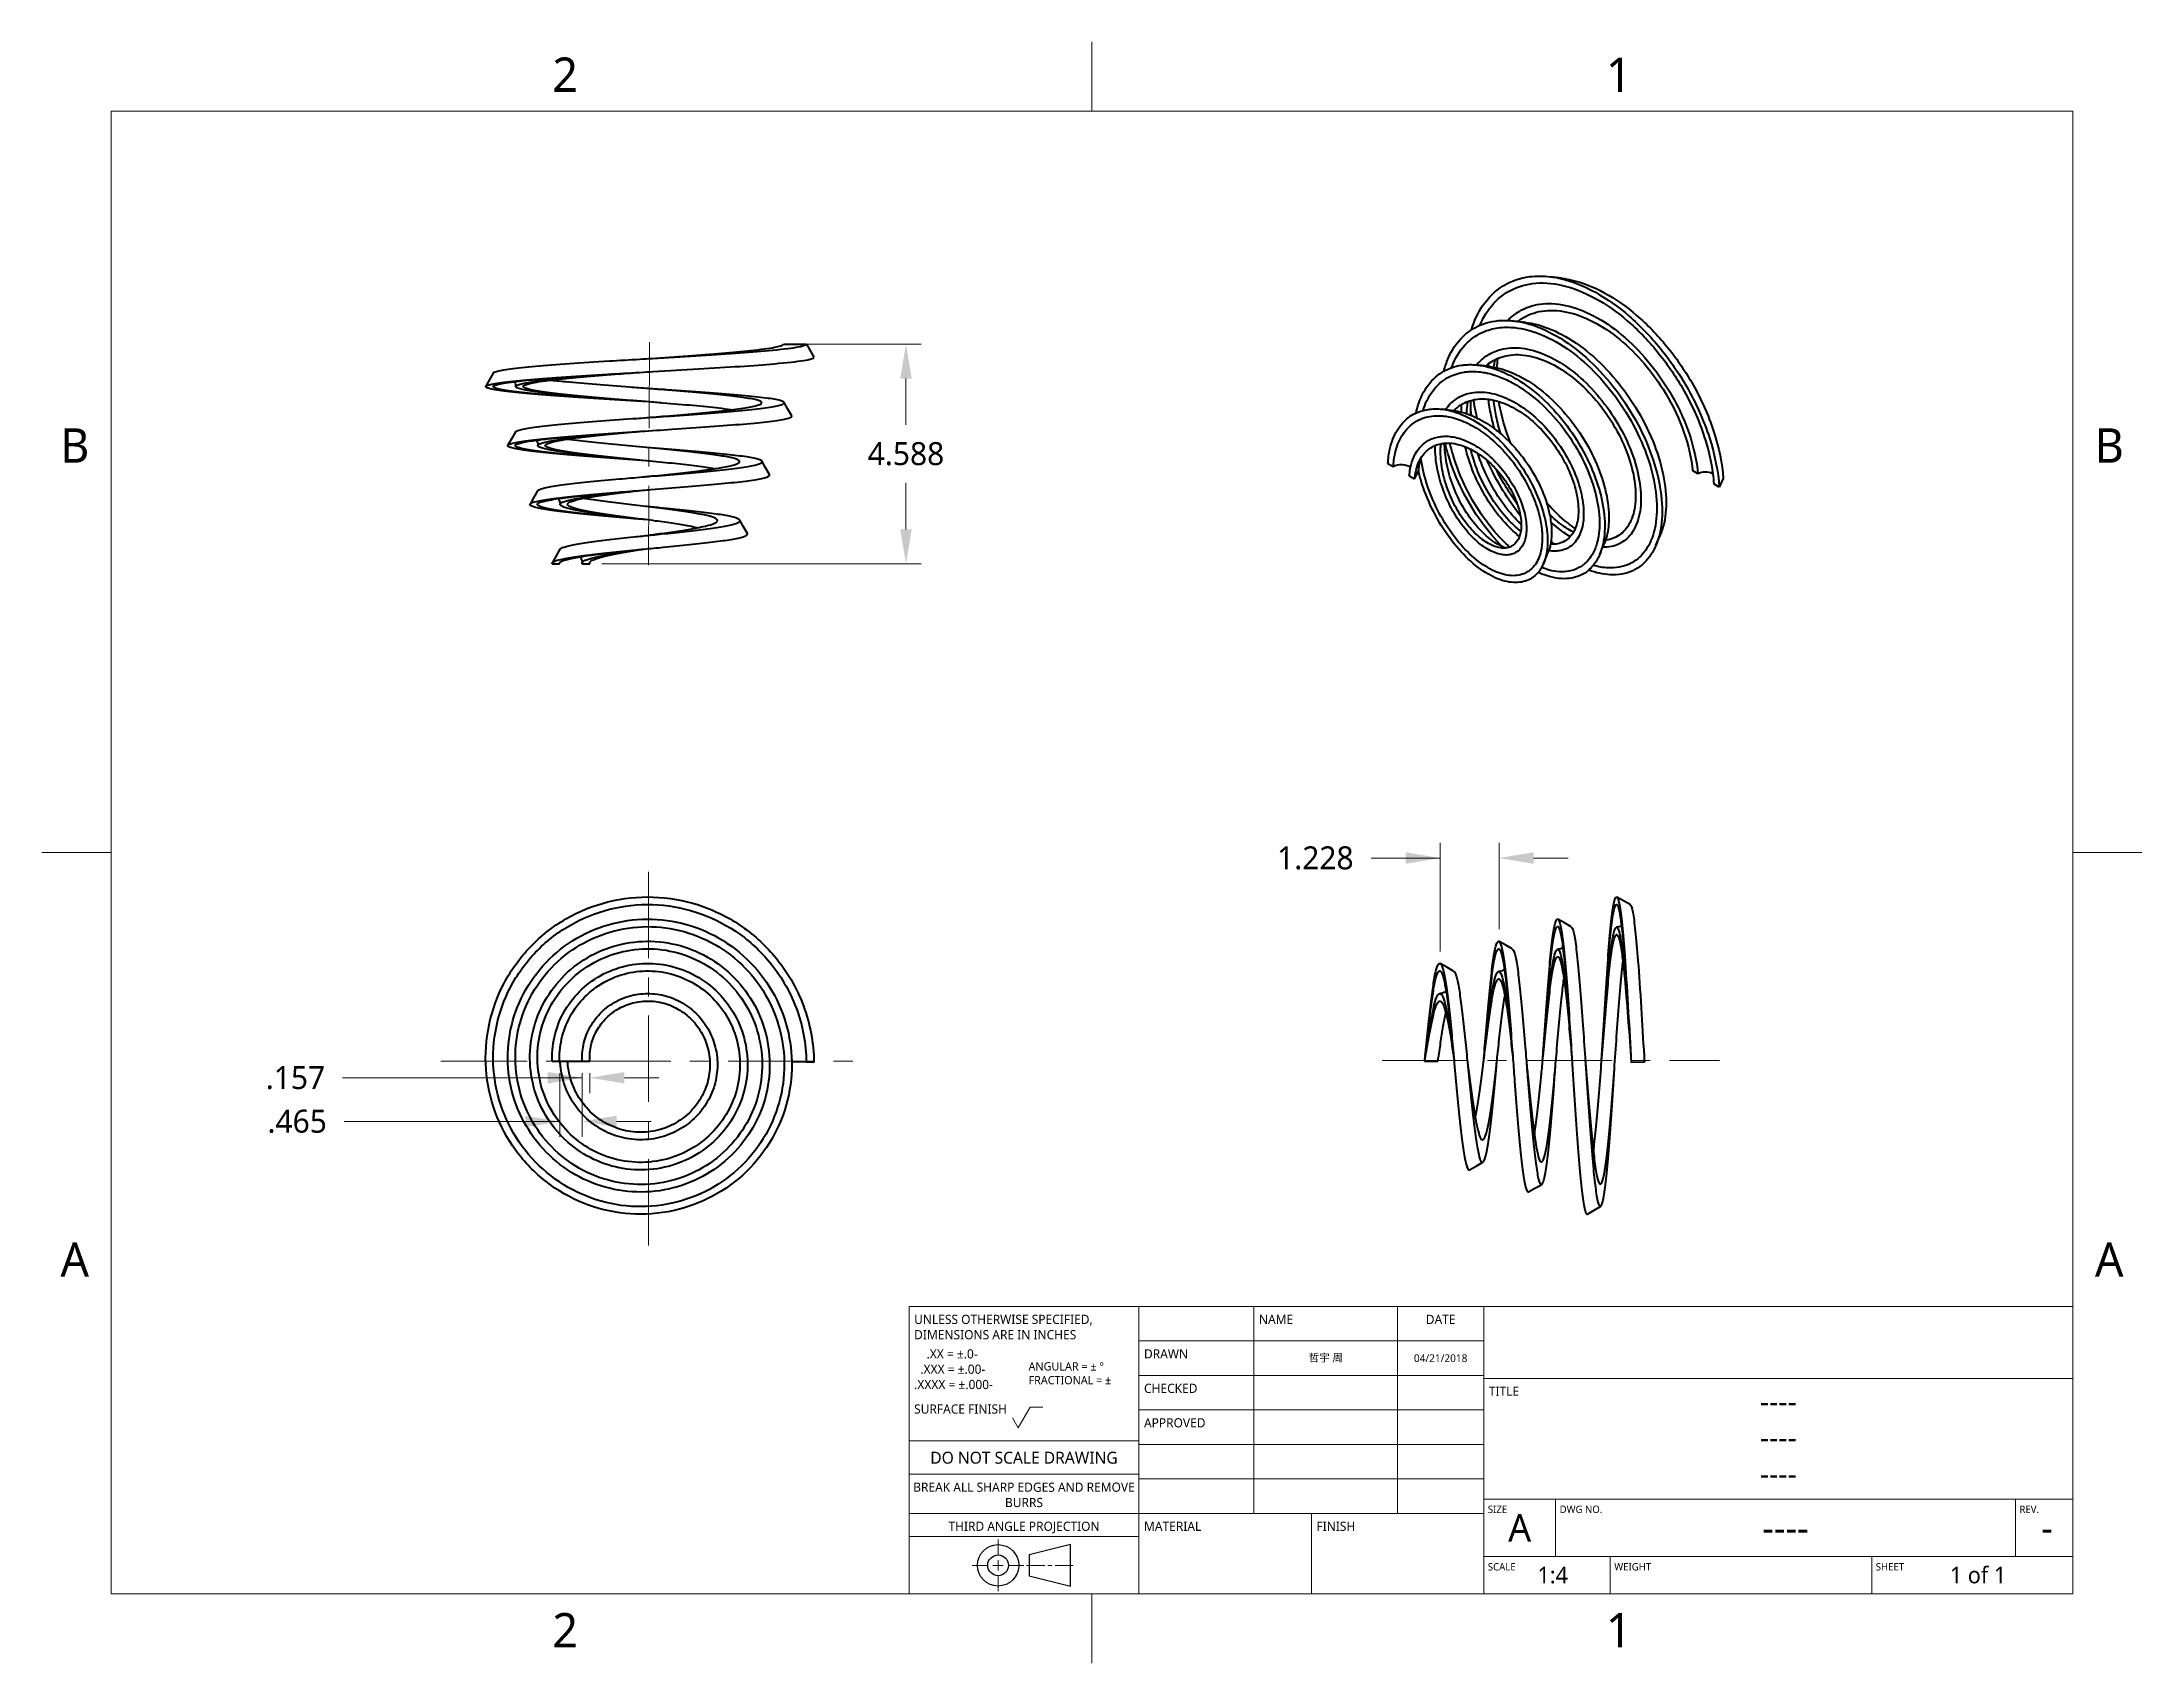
# Model space of a CAD drawing. Header units: inches. Extents: x 0 to 11, y 0 to 8.5.
import ezdxf

# ---------------------------------------------------------------- set-up
doc = ezdxf.new("R2010")
doc.units = ezdxf.units.IN
doc.header["$LTSCALE"] = 0.5
doc.header["$MEASUREMENT"] = 0
doc.linetypes.add('CENTER', pattern=[0.72, 0.45, -0.09, 0.09, -0.09])
for name, color, linetype, lineweight in [('ANNOTATION_TEXT', 7, 'Continuous', 25), ('BORDER_FRAME', 7, 'Continuous', 15), ('BORDER_ZONES', 7, 'Continuous', 15), ('CENTERLINES', 7, 'CENTER', 13), ('TITLE_BLOCK', 7, 'Continuous', 15), ('Visible', 7, 'Continuous', 40)]:
    doc.layers.add(name, color=color, linetype=linetype, lineweight=lineweight)
doc.styles.add('Onshape-Standard', font='NotoSans-Regular.ttf')
doc.styles.add('Onshape-Standard-Dimension', font='')
doc.styles.add('Onshape-Standard-Fields', font='')
doc.styles.get('Onshape-Standard-Dimension').set_extended_font_data('Noto Sans')
doc.styles.get('Onshape-Standard-Fields').set_extended_font_data('Noto Sans')
doc.dimstyles.new('Onshape-Standard$0', dxfattribs={"dimtxt": 0.12, "dimasz": 0.18, "dimexe": 0.08, "dimexo": 0.0625, "dimgap": 0.09, "dimtad": 0, "dimtih": 1, "dimtoh": 1, "dimdec": 3, "dimzin": 7, "dimdsep": 46, "dimtxsty": 'Onshape-Standard-Dimension', "dimcen": 0.09, "dimadec": 1, "dimazin": 0, "dimtfac": 1, "dimtdec": 3, "dimtofl": 0, "dimtmove": 0, "dimatfit": 3, "dimfxl": 0, "dimtolj": 1, "dimtzin": 7, "dimlwd": 13, "dimlwe": 13, "dimarcsym": 0})

msp = doc.modelspace()

# ---------------------------------------------------------------- texts
at = {"layer": 'BORDER_ZONES', "char_height": 0.18, "attachment_point": 5, "style": 'Onshape-Standard'}
for s, insert in [('2', (2.75, 8.31)), ('1', (8.25, 8.31)), ('B', (0.19, 6.375)), ('B', (10.81, 6.375)), ('A', (0.19, 2.125)), ('A', (10.81, 2.125)), ('2', (2.75, 0.19)), ('1', (8.25, 0.19))]:
    msp.add_mtext(s, dxfattribs=dict(at, insert=insert))
at = {"layer": 'TITLE_BLOCK'}
for s, insert, char_height, width, attachment_point, style in [('UNLESS OTHERWISE SPECIFIED, DIMENSIONS ARE IN INCHES', (4.5714, 1.8368), 0.048, 1.2, 1, 'Onshape-Standard'), ('NAME', (6.3714, 1.8368), 0.048, 0.75, 1, 'Onshape-Standard'), ('DATE', (7.32, 1.8368), 0.048, 0.45, 2, 'Onshape-Standard'), ('    .XX = ±.0-^J  .XXX = ±.00-^J.XXXX = ±.000-', (4.5714, 1.6568), 0.048, 0.6, 1, 'Onshape-Standard'), ('DRAWN', (5.7714, 1.6568), 0.048, 0.6, 1, 'Onshape-Standard'), ('^JANGULAR = ± °^JFRACTIONAL = ±', (5.16876, 1.66112), 0.0432, 0.6, 1, 'Onshape-Standard'), ('哲宇 周', (6.72, 1.61), 0.04032, 0.75, 5, 'Onshape-Standard-Fields'), ('04/21/2018', (7.32, 1.61), 0.04032, 0.45, 5, 'Onshape-Standard-Fields'), ('CHECKED', (5.7714, 1.4768), 0.048, 0.6, 1, 'Onshape-Standard'), ('TITLE', (7.5714, 1.4618), 0.048, 0.375, 1, 'Onshape-Standard'), ('SURFACE FINISH', (4.5714, 1.3688), 0.048, 0.6, 1, 'Onshape-Standard'), ('----', (9.0825, 1.385), 0.1152, 2.775, 5, 'Onshape-Standard-Fields'), ('APPROVED', (5.7714, 1.2968), 0.048, 0.6, 1, 'Onshape-Standard'), ('DO NOT SCALE DRAWING', (5.145, 1.12184), 0.0624, 1.2, 2, 'Onshape-Standard'), ('----', (9.0825, 1.196), 0.1152, 2.775, 5, 'Onshape-Standard-Fields'), ('----', (9.0825, 1.007), 0.1152, 2.775, 5, 'Onshape-Standard-Fields'), ('BREAK ALL SHARP EDGES AND REMOVE BURRS', (5.145, 0.9608), 0.048, 1.2, 2, 'Onshape-Standard'), ('SIZE', (7.56612, 0.84044), 0.0384, 0.375, 1, 'Onshape-Standard'), ('A', (7.7325, 0.725), 0.144, 0.375, 5, 'Onshape-Standard-Fields'), ('DWG NO.', (7.94112, 0.84044), 0.0384, 2.4, 1, 'Onshape-Standard'), ('REV.', (10.34112, 0.84044), 0.0384, 0.3, 1, 'Onshape-Standard'), ('THIRD ANGLE PROJECTION', (5.145, 0.7568), 0.048, 1.2, 2, 'Onshape-Standard'), ('MATERIAL', (5.7714, 0.7568), 0.048, 0.9, 1, 'Onshape-Standard'), ('FINISH', (6.6714, 0.7568), 0.048, 0.9, 1, 'Onshape-Standard'), ('----', (9.12, 0.725), 0.144, 2.4, 5, 'Onshape-Standard-Fields'), ('-', (10.485, 0.725), 0.144, 0.27, 5, 'Onshape-Standard-Fields'), ('SCALE', (7.56612, 0.54044), 0.0384, 0.66, 1, 'Onshape-Standard'), ('1:4', (7.905, 0.4775), 0.0864, 0.6, 5, 'Onshape-Standard-Fields'), ('WEIGHT', (8.22612, 0.54044), 0.0384, 1.365, 1, 'Onshape-Standard'), ('SHEET', (9.59112, 0.54044), 0.0384, 1.05, 1, 'Onshape-Standard'), ('1 of 1', (10.125, 0.4775), 0.0864, 0.99, 5, 'Onshape-Standard-Fields')]:
    msp.add_mtext(s, dxfattribs=dict(at, insert=insert, char_height=char_height, width=width, attachment_point=attachment_point, style=style))

# ---------------------------------------------------------------- blocks, each defined once
blk = doc.blocks.new('*D1')
at = {"layer": 'ANNOTATION_TEXT', "color": 0, "lineweight": 13}
for p, q in [((3.954, 6.904), (4.609, 6.904)), ((4.529, 6.724), (4.529, 6.483)), ((4.529, 5.937), (4.529, 6.179)), ((2.941, 5.757), (4.609, 5.757))]:
    blk.add_line(p, q, dxfattribs=at)
at = {"layer": 'ANNOTATION_TEXT', "color": 0}
for points in [[(4.559, 6.724), (4.499, 6.724), (4.529, 6.904)], [(4.499, 5.937), (4.559, 5.937), (4.529, 5.757)]]:
    blk.add_solid(points, dxfattribs=at)
at = {"layer": 'Defpoints', "color": 0}
for p in [(3.891, 6.904), (2.879, 5.757), (4.529, 5.757)]:
    blk.add_point(p, dxfattribs=at)
at = {"layer": 'ANNOTATION_TEXT', "color": 0, "insert": (4.529, 6.331), "char_height": 0.12, "attachment_point": 5, "style": 'Onshape-Standard-Dimension'}
blk.add_mtext('\\A1;4.588', dxfattribs=at)
blk = doc.blocks.new('*D2')
at = {"layer": 'ANNOTATION_TEXT', "color": 0, "lineweight": 13}
for p, q in [((2.839, 3.074), (1.588, 3.074)), ((2.659, 3.074), (2.479, 3.074)), ((2.839, 3.098), (2.839, 2.994)), ((2.879, 3.098), (2.879, 2.994)), ((3.059, 3.074), (3.239, 3.074))]:
    blk.add_line(p, q, dxfattribs=at)
at = {"layer": 'ANNOTATION_TEXT', "color": 0}
for points in [[(2.659, 3.044), (2.659, 3.104), (2.839, 3.074)], [(3.059, 3.104), (3.059, 3.044), (2.879, 3.074)]]:
    blk.add_solid(points, dxfattribs=at)
at = {"layer": 'Defpoints', "color": 0}
for p in [(2.839, 3.161), (2.879, 3.161), (2.879, 3.074)]:
    blk.add_point(p, dxfattribs=at)
at = {"layer": 'ANNOTATION_TEXT', "color": 0, "insert": (1.342, 3.074), "char_height": 0.12, "attachment_point": 5, "style": 'Onshape-Standard-Dimension'}
blk.add_mtext('\\A1;.157', dxfattribs=at)
blk = doc.blocks.new('*D3')
at = {"layer": 'ANNOTATION_TEXT', "color": 0, "lineweight": 13}
for p, q in [((2.722, 3.098), (2.722, 2.766)), ((2.838, 3.098), (2.838, 2.766)), ((2.722, 2.846), (1.596, 2.846)), ((2.542, 2.846), (2.362, 2.846)), ((3.018, 2.846), (3.198, 2.846))]:
    blk.add_line(p, q, dxfattribs=at)
at = {"layer": 'ANNOTATION_TEXT', "color": 0}
for points in [[(2.542, 2.816), (2.542, 2.876), (2.722, 2.846)], [(3.018, 2.876), (3.018, 2.816), (2.838, 2.846)]]:
    blk.add_solid(points, dxfattribs=at)
at = {"layer": 'Defpoints', "color": 0}
for p in [(2.722, 3.161), (2.838, 3.161), (2.838, 2.846)]:
    blk.add_point(p, dxfattribs=at)
at = {"layer": 'ANNOTATION_TEXT', "color": 0, "insert": (1.351, 2.846), "char_height": 0.12, "attachment_point": 5, "style": 'Onshape-Standard-Dimension'}
blk.add_mtext('\\A1;.465', dxfattribs=at)
blk = doc.blocks.new('*D4')
at = {"layer": 'ANNOTATION_TEXT', "color": 0, "lineweight": 13}
for p, q in [((7.318, 3.733), (7.318, 4.301)), ((7.625, 3.849), (7.625, 4.301)), ((7.318, 4.221), (6.958, 4.221)), ((7.138, 4.221), (6.958, 4.221)), ((7.805, 4.221), (7.985, 4.221))]:
    blk.add_line(p, q, dxfattribs=at)
at = {"layer": 'ANNOTATION_TEXT', "color": 0}
for points in [[(7.138, 4.191), (7.138, 4.251), (7.318, 4.221)], [(7.805, 4.251), (7.805, 4.191), (7.625, 4.221)]]:
    blk.add_solid(points, dxfattribs=at)
at = {"layer": 'Defpoints', "color": 0}
for p in [(7.625, 4.221), (7.625, 3.786), (7.318, 3.67)]:
    blk.add_point(p, dxfattribs=at)
at = {"layer": 'ANNOTATION_TEXT', "color": 0, "insert": (6.666, 4.221), "char_height": 0.12, "attachment_point": 5, "style": 'Onshape-Standard-Dimension'}
blk.add_mtext('\\A1;1.228', dxfattribs=at)

# ---------------------------------------------------------------- dimensions: what is measured, and where the dimension line sits
at = {"layer": 'ANNOTATION_TEXT'}
for base, p1, p2, angle, picture, middle, dimtype in [((4.52882, 5.75732), (3.89115, 6.90428, -0.02976), (2.87863, 5.75732, -0.02826), 90, '*D1', (4.52882, 6.3308), 160), ((2.87863, 3.07377), (2.83926, 3.16094, 0.57348), (2.87863, 3.16094, 0.57348), 0, '*D2', (1.34217, 3.07377), 161), ((2.83828, 2.84605), (2.72214, 3.16094, 0.56259), (2.83828, 3.16094, 0.56258), 0, '*D3', (1.35086, 2.84605), 161)]:
    dim = msp.add_linear_dim(base=base, p1=p1, p2=p2, angle=angle, dimstyle='Onshape-Standard$0', override={"dimlfac": 4}, dxfattribs=at)
    dim.commit()
    dim.dimension.update_dxf_attribs({"geometry": picture, "text_midpoint": middle, "dimtype": dimtype})
dim = msp.add_linear_dim(base=(7.62477, 4.22057), p1=(7.31782, 3.67042, -1.28041), p2=(7.62477, 3.78604, -1.28041), dimstyle='Onshape-Standard$0', override={"dimlfac": 4}, dxfattribs=at)
dim.commit()
dim.dimension.update_dxf_attribs({"geometry": '*D4', "text_midpoint": (6.66554, 4.22057), "dimtype": 160})

# ---------------------------------------------------------------- linework, layer by layer
at = {"layer": 'BORDER_FRAME'}
for p, q in [((0.38, 0.38), (0.38, 8.12)), ((0.38, 8.12), (10.62, 8.12)), ((10.62, 8.12), (10.62, 0.38)), ((10.62, 0.38), (0.38, 0.38))]:
    msp.add_line(p, q, dxfattribs=at)
at = {"layer": 'BORDER_ZONES'}
for p, q in [((5.5, 8.12), (5.5, 8.481)), ((0.38, 4.25), (0.019, 4.25)), ((10.62, 4.25), (10.981, 4.25)), ((5.5, 0.38), (5.5, 0.019))]:
    msp.add_line(p, q, dxfattribs=at)
at = {"layer": 'CENTERLINES', "ltscale": 2}
for p, q in [((3.19006, 6.91452, 0.18025), (3.18437, 5.75034, -0.18025)), ((3.18479, 4.14833), (3.18479, 2.19805)), ((2.10078, 3.16094), (4.25481, 3.16094)), ((7.01437, 3.16465), (8.77573, 3.16465))]:
    msp.add_line(p, q, dxfattribs=at)
at = {"layer": 'TITLE_BLOCK'}
for p, q in [((4.545, 0.38), (4.545, 1.88)), ((4.545, 1.88), (5.745, 1.88)), ((5.745, 0.38), (5.745, 1.88)), ((5.745, 1.88), (7.545, 1.88)), ((6.345, 0.8), (6.345, 1.88)), ((7.095, 0.8), (7.095, 1.88)), ((7.545, 0.38), (7.545, 1.88)), ((7.545, 1.88), (10.62, 1.88)), ((5.745, 1.7), (7.545, 1.7)), ((5.745, 1.52), (7.545, 1.52)), ((7.545, 1.505), (10.62, 1.505)), ((5.115, 1.24604), (5.178, 1.35516)), ((5.178, 1.35516), (5.244, 1.35516)), ((5.745, 1.34), (7.545, 1.34)), ((5.085, 1.298), (5.115, 1.24604)), ((4.545, 1.178), (5.745, 1.178)), ((5.745, 1.16), (7.545, 1.16)), ((4.545, 1.004), (5.745, 1.004)), ((5.745, 0.98), (7.545, 0.98)), ((4.545, 0.8), (5.745, 0.8)), ((5.745, 0.8), (7.545, 0.8)), ((6.645, 0.38), (6.645, 0.8)), ((7.545, 0.875), (10.62, 0.875)), ((7.92, 0.575), (7.92, 0.875)), ((10.32, 0.575), (10.32, 0.875)), ((4.545, 0.68), (5.745, 0.68)), ((7.545, 0.575), (10.62, 0.575)), ((8.205, 0.38), (8.205, 0.575)), ((9.57, 0.38), (9.57, 0.575)), ((4.545, 0.38), (5.745, 0.38))]:
    msp.add_line(p, q, dxfattribs=at)
at = {"layer": 'TITLE_BLOCK', "lineweight": 15}
for p, q in [((5.01, 0.5828), (5.01, 0.6638)), ((5.01, 0.5558), (5.01, 0.5018)), ((4.956, 0.5288), (4.875, 0.5288)), ((5.037, 0.5288), (4.983, 0.5288)), ((5.01, 0.4748), (5.01, 0.3938)), ((5.064, 0.5288), (5.145, 0.5288)), ((5.253, 0.5288), (5.1585, 0.5288)), ((5.2908, 0.5288), (5.2692, 0.5288)), ((5.307, 0.5288), (5.4015, 0.5288))]:
    msp.add_line(p, q, dxfattribs=at)
at = {"layer": 'TITLE_BLOCK', "lineweight": 30}
for p, q in [((5.388, 0.6368), (5.172, 0.5828)), ((5.172, 0.5828), (5.172, 0.4748)), ((5.388, 0.4208), (5.388, 0.6368)), ((5.172, 0.4748), (5.388, 0.4208))]:
    msp.add_line(p, q, dxfattribs=at)
for radius in [0.108, 0.054]:
    msp.add_circle((5.01, 0.5288), radius, dxfattribs=at)
at = {"layer": 'Visible'}
for p, q in [((7.72382, 7.02227), (7.70606, 7.02452)), ((3.88976, 6.90185), (3.89115, 6.90428)), ((3.89115, 6.90428), (4.00918, 6.90428)), ((4.00918, 6.90428), (4.04852, 6.83525)), ((7.56895, 6.78754), (7.55592, 6.78919)), ((7.57754, 6.78645), (7.56895, 6.78754)), ((3.18334, 6.60259), (3.18295, 6.60262)), ((7.34502, 6.56179), (7.33095, 6.56356)), ((7.34629, 6.56163), (7.34502, 6.56179)), ((7.04512, 6.28108), (7.07296, 6.26501)), ((3.15318, 6.1412), (3.15351, 6.14123)), ((3.1538, 6.21029), (3.15354, 6.21026)), ((7.15648, 6.21679), (7.18432, 6.20071)), ((7.18432, 6.20071), (7.20529, 6.24497)), ((8.66249, 6.2262), (8.63467, 6.24348)), ((8.77376, 6.15707), (8.74594, 6.17435)), ((8.79476, 6.20254), (8.77376, 6.15707)), ((3.15803, 5.83372), (3.16098, 5.83402)), ((8.16627, 5.84388), (8.17352, 5.86114)), ((2.68178, 5.75732), (2.72115, 5.75732)), ((2.68364, 5.76401), (2.6834, 5.7636)), ((2.83926, 5.75732), (2.87863, 5.75732)), ((8.00487, 3.17958), (8.00503, 3.17714)), ((8.31259, 3.18703), (8.31259, 3.18703)), ((2.68178, 3.16094), (2.72115, 3.16094)), ((2.72214, 3.16094), (2.83828, 3.16094)), ((2.83926, 3.16094), (2.87863, 3.16094)), ((4.0082, 3.15499), (3.93225, 3.15788)), ((4.04852, 3.15346), (4.00918, 3.15496)), ((7.23652, 3.16094), (7.30555, 3.16094)), ((7.38998, 3.16465), (7.38998, 3.16465)), ((7.54358, 3.15348), (7.54361, 3.15379)), ((8.31415, 3.15883), (8.31445, 3.15346)), ((8.38348, 3.15496), (8.31445, 3.15346)), ((8.38348, 3.15944), (8.38348, 3.15496))]:
    msp.add_line(p, q, dxfattribs=at)
at = {"layer": 'Visible', "flags": 128}
for points in [[(7.95301, 7.24769), (7.92355, 7.25143), (7.89404, 7.25518)], [(7.76504, 7.01704), (7.73558, 7.02078), (7.72382, 7.02227)], [(2.3747, 6.75281), (2.3538, 6.71603), (2.33535, 6.68358)], [(2.48572, 6.70845), (2.48728, 6.70527), (2.48957, 6.69928), (2.4914, 6.69158), (2.49213, 6.6825)], [(7.55592, 6.78919), (7.54806, 6.79018), (7.51852, 6.79392)], [(3.9325, 6.52979), (3.91282, 6.56442), (3.89315, 6.59904)], [(7.39005, 6.5561), (7.36055, 6.55982), (7.34629, 6.56163)], [(2.49035, 6.44534), (2.47313, 6.41503), (2.451, 6.37606)], [(2.60018, 6.40256), (2.60061, 6.40183), (2.60202, 6.3992), (2.60447, 6.39349), (2.60674, 6.38524), (2.60771, 6.37481)], [(3.81684, 6.22239), (3.7947, 6.26137), (3.77748, 6.29169)], [(2.60602, 6.13812), (2.5851, 6.10128), (2.56664, 6.06878)], [(2.71377, 6.09769), (2.71547, 6.09512), (2.71936, 6.08747), (2.72221, 6.078), (2.72327, 6.06728)], [(3.70123, 5.91529), (3.68153, 5.94999), (3.66184, 5.98468)], [(2.72262, 5.83284), (2.70301, 5.79822), (2.68364, 5.76401)], [(7.85712, 5.75912), (7.86863, 5.78653), (7.8802, 5.81403)], [(8.15047, 5.80626), (8.16198, 5.83366), (8.16627, 5.84388)], [(8.44404, 5.85349), (8.45597, 5.88192), (8.46706, 5.90835)], [(2.8355, 5.77821), (2.83786, 5.77033), (2.83921, 5.76271)], [(8.30891, 3.97799), (8.2743, 3.99766), (8.23969, 4.01733)], [(8.00139, 3.86232), (7.96676, 3.882), (7.93213, 3.90167)], [(8.2642, 3.86672), (8.26188, 3.86558), (8.25571, 3.86319), (8.24787, 3.86129), (8.23865, 3.86055)], [(7.69409, 3.74667), (7.65943, 3.76636), (7.62477, 3.78604)], [(7.95814, 3.75213), (7.95355, 3.74978), (7.94735, 3.74742), (7.93971, 3.74563), (7.93092, 3.74494)], [(7.38723, 3.63103), (7.35252, 3.65072), (7.31782, 3.67042)], [(7.65304, 3.63831), (7.64914, 3.63592), (7.64208, 3.6327), (7.63332, 3.63029), (7.62334, 3.62939)], [(7.34845, 3.52531), (7.34767, 3.52467), (7.34537, 3.52295), (7.34192, 3.52075), (7.34028, 3.51983), (7.33761, 3.51851), (7.33381, 3.51696), (7.32601, 3.51481), (7.31604, 3.51388)], [(7.47122, 2.59364), (7.50591, 2.61334), (7.54059, 2.63302)], [(7.77841, 2.47801), (7.79108, 2.48522), (7.80331, 2.49218), (7.81508, 2.49888), (7.8319, 2.50842), (7.84771, 2.51738)], [(8.08589, 2.36237), (8.12051, 2.38204), (8.15513, 2.40172)]]:
    msp.add_lwpolyline(points, dxfattribs=at)
at = {"layer": 'Visible', "extrusion": (0, 0, -1)}
msp.add_arc((-2.78021, 5.75745), 0.05906, 142.248456, 159.616377, dxfattribs=at)
msp.add_ellipse((7.11482, 6.24095), major_axis=(0.05906, 0), ratio=0.57735026, start_param=3.92469905, end_param=5.68006077, dxfattribs=at)
at = {"layer": 'Visible'}
msp.add_ellipse((8.70431, 6.20033), major_axis=(-0.05902, 0.00198), ratio=0.5988487, start_param=4.06256438, end_param=5.51979653, dxfattribs=at)
for points, knots in [([(7.48095, 6.97866), (7.49514, 7.02502), (7.51459, 7.06692), (7.5679, 7.14641), (7.60381, 7.18163), (7.68711, 7.23326), (7.7345, 7.24967), (7.82037, 7.26022), (7.85659, 7.25994), (7.89404, 7.25518), (7.91263, 7.25281), (7.93152, 7.24935), (8.00829, 7.23102), (8.06801, 7.20728), (8.1873, 7.14155), (8.24686, 7.09957), (8.36138, 7.00061), (8.41636, 6.94361), (8.51764, 6.81901), (8.56394, 6.75141), (8.65371, 6.59465), (8.694, 6.50418), (8.75161, 6.32587), (8.76891, 6.23814), (8.77376, 6.15707)], [0.869230751, 0.869230751, 0.869230751, 0.869230751, 0.879882812, 0.879882812, 0.892578125, 0.892578125, 0.905273438, 0.905273438, 0.913758293, 0.913758293, 0.913758293, 0.91796875, 0.91796875, 0.930664062, 0.930664062, 0.943359375, 0.943359375, 0.956054688, 0.956054688, 0.96875, 0.96875, 0.984375, 0.984375, 1, 1, 1, 1]), ([(7.95298, 7.24769), (7.97004, 7.24553), (7.98736, 7.2424), (8.06, 7.22542), (8.11711, 7.20301), (8.23123, 7.14077), (8.28823, 7.10093), (8.39791, 7.00689), (8.45059, 6.95267), (8.54772, 6.83405), (8.59216, 6.76965), (8.67843, 6.62023), (8.71722, 6.53394), (8.77291, 6.36377), (8.78978, 6.27999), (8.79476, 6.20254)], [0.9139306547, 0.9139306547, 0.9139306547, 0.9139306547, 0.91796875, 0.91796875, 0.9306640625, 0.9306640625, 0.943359375, 0.943359375, 0.9560546875, 0.9560546875, 0.96875, 0.96875, 0.984375, 0.984375, 1, 1, 1, 1]), ([(7.525, 7.0021), (7.53575, 7.02761), (7.54839, 7.05132), (7.59051, 7.11437), (7.62479, 7.14817), (7.6675, 7.17487), (7.67047, 7.17666), (7.67348, 7.1784), (7.71104, 7.20018), (7.75321, 7.21424), (7.84789, 7.22634), (7.90097, 7.223), (8.01118, 7.19724), (8.06829, 7.17483), (8.18242, 7.11258), (8.23942, 7.07275), (8.34909, 6.9787), (8.40177, 6.92449), (8.4989, 6.80586), (8.54334, 6.74147), (8.62961, 6.59205), (8.66841, 6.50575), (8.71788, 6.35458), (8.73289, 6.28929), (8.74084, 6.22713), (8.74313, 6.20926), (8.74483, 6.19165), (8.74594, 6.17435)], [0.873251747, 0.873251747, 0.873251747, 0.873251747, 0.879882812, 0.879882812, 0.892578125, 0.892578125, 0.893518893, 0.893518893, 0.893518893, 0.905273438, 0.905273438, 0.91796875, 0.91796875, 0.930664062, 0.930664062, 0.943359375, 0.943359375, 0.956054688, 0.956054688, 0.96875, 0.96875, 0.984375, 0.984375, 0.996510949, 0.996510949, 0.996510949, 1, 1, 1, 1]), ([(7.33609, 6.76166), (7.34238, 6.78549), (7.35016, 6.80813), (7.37863, 6.87343), (7.40416, 6.91145), (7.4494, 6.95579), (7.46471, 6.9681), (7.48106, 6.97876), (7.495, 6.98784), (7.50969, 6.99571), (7.52506, 7.00233), (7.53121, 7.00498), (7.53748, 7.00743), (7.5828, 7.02338), (7.62564, 7.0294), (7.67103, 7.0275), (7.67334, 7.02741), (7.67566, 7.02729), (7.68725, 7.0266), (7.69661, 7.02572), (7.70606, 7.02452), (7.74557, 7.01951), (7.78663, 7.00883), (7.8799, 6.97273), (7.93244, 6.94439), (8.0355, 6.87311), (8.08602, 6.83018), (8.18138, 6.73298), (8.22617, 6.67876), (8.30672, 6.56322), (8.34247, 6.50191), (8.40224, 6.37709), (8.42627, 6.31356), (8.46081, 6.18935), (8.47133, 6.12869), (8.47812, 6.0151), (8.47438, 5.96221), (8.45866, 5.89335), (8.45208, 5.87265), (8.44403, 5.85347), (8.435, 5.83195), (8.42412, 5.81235), (8.38763, 5.76204), (8.35753, 5.73696), (8.28731, 5.70476), (8.24721, 5.69765), (8.16861, 5.70186), (8.13133, 5.70989), (8.09286, 5.72392)], [0.581774617, 0.581774617, 0.581774617, 0.581774617, 0.587890625, 0.587890625, 0.600585938, 0.600585938, 0.606372981, 0.606372981, 0.606372981, 0.611305606, 0.611305606, 0.611305606, 0.61328125, 0.61328125, 0.625360753, 0.625360753, 0.625360753, 0.625976562, 0.625976562, 0.628426953, 0.628426953, 0.628426953, 0.638671875, 0.638671875, 0.651367188, 0.651367188, 0.6640625, 0.6640625, 0.676757812, 0.676757812, 0.689453125, 0.689453125, 0.702148438, 0.702148438, 0.71484375, 0.71484375, 0.727539062, 0.727539062, 0.73351938, 0.73351938, 0.73351938, 0.740234375, 0.740234375, 0.752929688, 0.752929688, 0.765625, 0.765625, 0.77586389, 0.77586389, 0.77586389, 0.77586389]), ([(7.67081, 7.02767), (7.68632, 7.0438), (7.70337, 7.05789), (7.7253, 7.07202), (7.72885, 7.07419), (7.73245, 7.07628), (7.76391, 7.09459), (7.79908, 7.10672), (7.87925, 7.1184), (7.92491, 7.11635), (8.01986, 7.0959), (8.06913, 7.0775), (8.16775, 7.02569), (8.21709, 6.99228), (8.31223, 6.91299), (8.35802, 6.86712), (8.44269, 6.76644), (8.48155, 6.71165), (8.55732, 6.58425), (8.59166, 6.51048), (8.64158, 6.36473), (8.65715, 6.29281), (8.66249, 6.2262)], [0.885715906, 0.885715906, 0.885715906, 0.885715906, 0.892578125, 0.892578125, 0.893880732, 0.893880732, 0.893880732, 0.905273438, 0.905273438, 0.91796875, 0.91796875, 0.930664062, 0.930664062, 0.943359375, 0.943359375, 0.956054688, 0.956054688, 0.96875, 0.96875, 0.984375, 0.984375, 1, 1, 1, 1]), ([(7.7234, 7.0229), (7.72907, 7.02729), (7.7349, 7.03144), (7.7731, 7.05634), (7.8098, 7.07019), (7.8897, 7.08242), (7.93289, 7.0808), (8.02275, 7.06212), (8.06941, 7.04505), (8.16287, 6.99672), (8.20965, 6.96546), (8.29994, 6.89109), (8.34343, 6.84799), (8.42395, 6.7533), (8.46096, 6.70171), (8.53322, 6.58165), (8.56607, 6.51205), (8.61407, 6.37445), (8.62921, 6.30648), (8.63467, 6.24348)], [0.890218394, 0.890218394, 0.890218394, 0.890218394, 0.892578125, 0.892578125, 0.905273438, 0.905273438, 0.91796875, 0.91796875, 0.930664062, 0.930664062, 0.943359375, 0.943359375, 0.956054688, 0.956054688, 0.96875, 0.96875, 0.984375, 0.984375, 1, 1, 1, 1]), ([(7.76503, 7.01705), (7.80183, 7.01238), (7.84004, 7.00258), (7.92783, 6.96916), (7.97776, 6.94256), (8.07576, 6.8755), (8.12383, 6.83504), (8.21462, 6.74334), (8.25731, 6.69213), (8.33416, 6.58292), (8.36832, 6.52494), (8.42554, 6.4068), (8.44861, 6.34664), (8.48195, 6.22896), (8.49222, 6.17144), (8.49924, 6.06371), (8.49598, 6.01352), (8.48131, 5.9474), (8.47493, 5.92709), (8.46707, 5.90835)], [0.628633911, 0.628633911, 0.628633911, 0.628633911, 0.638671875, 0.638671875, 0.651367188, 0.651367188, 0.6640625, 0.6640625, 0.676757812, 0.676757812, 0.689453125, 0.689453125, 0.702148438, 0.702148438, 0.71484375, 0.71484375, 0.727539062, 0.727539062, 0.733726998, 0.733726998, 0.733726998, 0.733726998]), ([(7.37642, 6.78052), (7.37916, 6.78792), (7.38207, 6.79516), (7.40337, 6.84411), (7.42758, 6.88029), (7.47434, 6.92639), (7.49346, 6.94099), (7.51416, 6.95295), (7.52869, 6.96134), (7.54401, 6.96844), (7.58544, 6.98326), (7.61259, 6.98891), (7.64109, 6.99105), (7.65614, 6.99217), (7.67156, 6.99232), (7.68798, 6.99144), (7.68866, 6.99141), (7.68934, 6.99137), (7.73427, 6.98872), (7.7817, 6.97803), (7.87902, 6.94097), (7.92894, 6.91438), (8.02694, 6.84732), (8.07501, 6.80686), (8.1658, 6.71516), (8.2085, 6.66395), (8.28535, 6.55474), (8.3195, 6.49676), (8.37673, 6.37862), (8.39979, 6.31846), (8.43313, 6.20077), (8.44341, 6.14326), (8.45042, 6.03552), (8.44717, 5.98533), (8.42744, 5.89643), (8.41097, 5.85772), (8.36998, 5.80044), (8.34729, 5.77957), (8.32117, 5.76444), (8.31584, 5.76136), (8.31036, 5.75851), (8.27165, 5.74055), (8.23378, 5.73372), (8.16828, 5.73713), (8.14279, 5.74156), (8.11653, 5.74909)], [0.585744707, 0.585744707, 0.585744707, 0.585744707, 0.587890625, 0.587890625, 0.600585938, 0.600585938, 0.608043385, 0.608043385, 0.608043385, 0.61328125, 0.61328125, 0.621589241, 0.621589241, 0.621589241, 0.625976562, 0.625976562, 0.626166703, 0.626166703, 0.626166703, 0.638671875, 0.638671875, 0.651367188, 0.651367188, 0.6640625, 0.6640625, 0.676757812, 0.676757812, 0.689453125, 0.689453125, 0.702148438, 0.702148438, 0.71484375, 0.71484375, 0.727539062, 0.727539062, 0.740234375, 0.740234375, 0.750777839, 0.750777839, 0.750777839, 0.752929688, 0.752929688, 0.765625, 0.765625, 0.773147345, 0.773147345, 0.773147345, 0.773147345]), ([(3.18334, 6.60259), (3.14328, 6.60505), (3.103, 6.60752), (2.98877, 6.61454), (2.91541, 6.6191), (2.77608, 6.62822), (2.71014, 6.63279), (2.59084, 6.64191), (2.53754, 6.64647), (2.44789, 6.65559), (2.41155, 6.66015), (2.35889, 6.66928), (2.34257, 6.67384), (2.33493, 6.68013), (2.33437, 6.68185), (2.33535, 6.68358), (2.33697, 6.68641), (2.34274, 6.68925), (2.36858, 6.69665), (2.39522, 6.70121), (2.46809, 6.71033), (2.51432, 6.71489), (2.623, 6.72402), (2.68545, 6.72858), (2.82191, 6.7377), (2.8959, 6.74226), (3.02701, 6.75003), (3.0826, 6.75324), (3.13857, 6.75645), (3.16218, 6.7578), (3.18586, 6.75916), (3.28932, 6.76507), (3.36898, 6.76963), (3.52182, 6.77875), (3.595, 6.78332), (3.72912, 6.79244), (3.79003, 6.797), (3.90681, 6.80718), (3.95817, 6.81279), (4.02842, 6.82402), (4.04727, 6.82963), (4.04852, 6.83525)], [0.784163688, 0.784163688, 0.784163688, 0.784163688, 0.791015625, 0.791015625, 0.803710938, 0.803710938, 0.81640625, 0.81640625, 0.829101562, 0.829101562, 0.841796875, 0.841796875, 0.854492188, 0.854492188, 0.859292669, 0.859292669, 0.859292669, 0.8671875, 0.8671875, 0.879882812, 0.879882812, 0.892578125, 0.892578125, 0.905273438, 0.905273438, 0.91796875, 0.91796875, 0.92689809, 0.92689809, 0.92689809, 0.930664062, 0.930664062, 0.943359375, 0.943359375, 0.956054688, 0.956054688, 0.96875, 0.96875, 0.984375, 0.984375, 1, 1, 1, 1]), ([(2.3747, 6.75281), (2.37627, 6.75558), (2.38162, 6.75835), (2.40573, 6.76568), (2.43094, 6.77024), (2.50006, 6.77936), (2.54398, 6.78393), (2.64732, 6.79305), (2.70675, 6.79761), (2.83669, 6.80673), (2.90718, 6.8113), (3.03217, 6.81907), (3.08517, 6.82227), (3.13857, 6.82548), (3.16109, 6.82684), (3.18369, 6.82819), (3.28241, 6.8341), (3.35845, 6.83866), (3.50444, 6.84779), (3.57438, 6.85235), (3.70261, 6.86147), (3.7609, 6.86603), (3.87273, 6.87621), (3.92198, 6.88182), (3.98952, 6.89305), (4.00775, 6.89867), (4.00918, 6.90428)], [0.859479459, 0.859479459, 0.859479459, 0.859479459, 0.8671875, 0.8671875, 0.879882812, 0.879882812, 0.892578125, 0.892578125, 0.905273438, 0.905273438, 0.91796875, 0.91796875, 0.926898055, 0.926898055, 0.926898055, 0.930664062, 0.930664062, 0.943359375, 0.943359375, 0.956054688, 0.956054688, 0.96875, 0.96875, 0.984375, 0.984375, 1, 1, 1, 1]), ([(3.13859, 6.82548), (3.15784, 6.82684), (3.17717, 6.82819), (3.26167, 6.8341), (3.32688, 6.83866), (3.4523, 6.84779), (3.5125, 6.85235), (3.62311, 6.86147), (3.67352, 6.86603), (3.77049, 6.87621), (3.81344, 6.88182), (3.86856, 6.89225), (3.88425, 6.89706), (3.88943, 6.90187), (3.8903, 6.90267), (3.89087, 6.90348), (3.89115, 6.90428)], [0.9268987221, 0.9268987221, 0.9268987221, 0.9268987221, 0.9306640625, 0.9306640625, 0.943359375, 0.943359375, 0.9560546875, 0.9560546875, 0.96875, 0.96875, 0.984375, 0.984375, 0.9977633918, 0.9977633918, 0.9977633918, 1, 1, 1, 1]), ([(7.19219, 6.54457), (7.19371, 6.55171), (7.19538, 6.55874), (7.20827, 6.60777), (7.22483, 6.64563), (7.26809, 6.7099), (7.29478, 6.73629), (7.32905, 6.75802), (7.33246, 6.76007), (7.33592, 6.76204), (7.34878, 6.76936), (7.36231, 6.77556), (7.37642, 6.7806), (7.39345, 6.78669), (7.41133, 6.79109), (7.43758, 6.79485), (7.44533, 6.79565), (7.4532, 6.79615), (7.46244, 6.79675), (7.47183, 6.79694), (7.48135, 6.79673), (7.49007, 6.79653), (7.49889, 6.796), (7.50781, 6.79513), (7.51137, 6.79478), (7.51494, 6.79438), (7.51852, 6.79392), (7.52962, 6.79252), (7.54086, 6.7906), (7.59505, 6.77897), (7.6395, 6.76248), (7.72845, 6.71603), (7.77293, 6.68611), (7.8587, 6.61508), (7.89999, 6.57399), (7.97632, 6.48385), (8.01138, 6.43479), (8.07265, 6.33255), (8.09887, 6.27939), (8.14055, 6.17316), (8.156, 6.12014), (8.175, 6.0185), (8.17855, 5.96991), (8.17354, 5.88118), (8.16498, 5.84105), (8.15064, 5.80666), (8.15056, 5.80646), (8.15047, 5.80625), (8.14142, 5.78468), (8.13009, 5.76548), (8.1167, 5.74898), (8.10935, 5.73994), (8.10138, 5.7317), (8.09283, 5.72433), (8.09246, 5.72401), (8.09209, 5.72369), (8.06689, 5.70234), (8.03722, 5.68852), (7.97053, 5.67674), (7.93353, 5.6788), (7.87308, 5.6944), (7.85112, 5.7023), (7.82881, 5.7125)], [0.293814419, 0.293814419, 0.293814419, 0.293814419, 0.295898438, 0.295898438, 0.30859375, 0.30859375, 0.321289062, 0.321289062, 0.322668737, 0.322668737, 0.322668737, 0.327798577, 0.327798577, 0.327798577, 0.333984375, 0.333984375, 0.336522553, 0.336522553, 0.336522553, 0.339503083, 0.339503083, 0.339503083, 0.342229864, 0.342229864, 0.342229864, 0.343315945, 0.343315945, 0.343315945, 0.346679688, 0.346679688, 0.359375, 0.359375, 0.372070312, 0.372070312, 0.384765625, 0.384765625, 0.397460938, 0.397460938, 0.41015625, 0.41015625, 0.422851562, 0.422851562, 0.435546875, 0.435546875, 0.448242188, 0.448242188, 0.448316801, 0.448316801, 0.448316801, 0.456344443, 0.456344443, 0.456344443, 0.460747311, 0.460747311, 0.460747311, 0.4609375, 0.4609375, 0.473632812, 0.473632812, 0.486328125, 0.486328125, 0.493244136, 0.493244136, 0.493244136, 0.493244136]), ([(7.5075, 6.79519), (7.51228, 6.80092), (7.51727, 6.80639), (7.53744, 6.8267), (7.55406, 6.83963), (7.57209, 6.85022), (7.58369, 6.85702), (7.59587, 6.86285), (7.64106, 6.87999), (7.67701, 6.88568), (7.7534, 6.88327), (7.79384, 6.87516), (7.87637, 6.8457), (7.91846, 6.82434), (8.00127, 6.76994), (8.04198, 6.7369), (8.11909, 6.66169), (8.15547, 6.61951), (8.22123, 6.52931), (8.25061, 6.48129), (8.30018, 6.38321), (8.32037, 6.33315), (8.3501, 6.23503), (8.35963, 6.18698), (8.36734, 6.0968), (8.36553, 6.05469), (8.35076, 5.97995), (8.33781, 5.94733), (8.30396, 5.89753), (8.28417, 5.879), (8.26111, 5.86594), (8.25804, 5.86421), (8.25493, 5.86257), (8.22653, 5.84881), (8.19777, 5.84279), (8.1665, 5.84329)], [0.597915909, 0.597915909, 0.597915909, 0.597915909, 0.600585938, 0.600585938, 0.608314656, 0.608314656, 0.608314656, 0.61328125, 0.61328125, 0.625976562, 0.625976562, 0.638671875, 0.638671875, 0.651367188, 0.651367188, 0.6640625, 0.6640625, 0.676757812, 0.676757812, 0.689453125, 0.689453125, 0.702148438, 0.702148438, 0.71484375, 0.71484375, 0.727539062, 0.727539062, 0.740234375, 0.740234375, 0.751441683, 0.751441683, 0.751441683, 0.752929688, 0.752929688, 0.764749707, 0.764749707, 0.764749707, 0.764749707]), ([(7.55551, 6.78975), (7.56036, 6.79407), (7.56538, 6.79818), (7.57054, 6.80205), (7.58153, 6.8103), (7.59321, 6.81752), (7.60552, 6.82366), (7.60996, 6.82588), (7.61449, 6.82795), (7.6191, 6.82989), (7.62097, 6.83067), (7.62286, 6.83143), (7.65513, 6.84397), (7.68876, 6.8496), (7.76026, 6.84801), (7.79813, 6.84078), (7.87549, 6.81394), (7.91496, 6.79432), (7.99271, 6.74414), (8.03097, 6.71358), (8.10352, 6.64386), (8.1378, 6.6047), (8.19986, 6.52084), (8.22764, 6.47614), (8.27466, 6.38474), (8.2939, 6.33805), (8.32242, 6.24645), (8.3317, 6.20155), (8.33964, 6.11722), (8.33831, 6.0778), (8.3252, 6.00779), (8.31342, 5.97719), (8.2804, 5.92753), (8.25917, 5.90846), (8.21789, 5.88809), (8.2001, 5.88288), (8.18103, 5.88057)], [0.6025999, 0.6025999, 0.6025999, 0.6025999, 0.605136751, 0.605136751, 0.605136751, 0.610535743, 0.610535743, 0.610535743, 0.612487303, 0.612487303, 0.612487303, 0.61328125, 0.61328125, 0.625976562, 0.625976562, 0.638671875, 0.638671875, 0.651367188, 0.651367188, 0.6640625, 0.6640625, 0.676757812, 0.676757812, 0.689453125, 0.689453125, 0.702148438, 0.702148438, 0.71484375, 0.71484375, 0.727539062, 0.727539062, 0.740234375, 0.740234375, 0.752929688, 0.752929688, 0.76112154, 0.76112154, 0.76112154, 0.76112154]), ([(3.18332, 6.60259), (3.14524, 6.60505), (3.10695, 6.60752), (2.99831, 6.61454), (2.9285, 6.6191), (2.79584, 6.62822), (2.73301, 6.63279), (2.61928, 6.64191), (2.56842, 6.64647), (2.4828, 6.65559), (2.44804, 6.66015), (2.39757, 6.66928), (2.38185, 6.67384), (2.37493, 6.67961), (2.37421, 6.68083), (2.3742, 6.68204), (2.3742, 6.68539), (2.37971, 6.68874), (2.40573, 6.69665), (2.43094, 6.70121), (2.47183, 6.70661), (2.47847, 6.70744), (2.48541, 6.70828), (2.5164, 6.712), (2.55343, 6.71573), (2.6021, 6.72002), (2.60867, 6.72059), (2.61536, 6.72116), (2.66224, 6.72516), (2.71486, 6.72915), (2.83669, 6.7377), (2.90718, 6.74226), (3.03217, 6.75003), (3.08518, 6.75324), (3.13858, 6.75645)], [0.784164834, 0.784164834, 0.784164834, 0.784164834, 0.791015625, 0.791015625, 0.803710938, 0.803710938, 0.81640625, 0.81640625, 0.829101562, 0.829101562, 0.841796875, 0.841796875, 0.854492188, 0.854492188, 0.857870565, 0.857870565, 0.857870565, 0.8671875, 0.8671875, 0.879882812, 0.879882812, 0.882206914, 0.882206914, 0.882206914, 0.892578125, 0.892578125, 0.894163135, 0.894163135, 0.894163135, 0.905273438, 0.905273438, 0.91796875, 0.91796875, 0.926898607, 0.926898607, 0.926898607, 0.926898607]), ([(3.18334, 6.60259), (3.15119, 6.60505), (3.11883, 6.60752), (3.02693, 6.61454), (2.96776, 6.6191), (2.8551, 6.62822), (2.80162, 6.63279), (2.70459, 6.64191), (2.66106, 6.64647), (2.58753, 6.65559), (2.55752, 6.66015), (2.5136, 6.66928), (2.49968, 6.67384), (2.49291, 6.67976), (2.49213, 6.68113), (2.49213, 6.68249), (2.49213, 6.68569), (2.49641, 6.68889), (2.51718, 6.69665), (2.5381, 6.70121), (2.59599, 6.71033), (2.63295, 6.71489), (2.72028, 6.72402), (2.77064, 6.72858), (2.88103, 6.7377), (2.94105, 6.74226), (3.04764, 6.75003), (3.09291, 6.75324), (3.13857, 6.75645)], [0.784163687, 0.784163687, 0.784163687, 0.784163687, 0.791015625, 0.791015625, 0.803710938, 0.803710938, 0.81640625, 0.81640625, 0.829101562, 0.829101562, 0.841796875, 0.841796875, 0.854492188, 0.854492188, 0.858287171, 0.858287171, 0.858287171, 0.8671875, 0.8671875, 0.879882812, 0.879882812, 0.892578125, 0.892578125, 0.905273438, 0.905273438, 0.91796875, 0.91796875, 0.926897921, 0.926897921, 0.926897921, 0.926897921]), ([(3.18295, 6.60262), (3.15291, 6.60508), (3.12266, 6.60753), (3.03647, 6.61454), (2.98085, 6.6191), (2.87485, 6.62822), (2.82449, 6.63279), (2.73303, 6.64191), (2.69195, 6.64647), (2.62244, 6.65559), (2.59402, 6.66015), (2.55227, 6.66928), (2.53895, 6.67384), (2.53303, 6.6791), (2.53244, 6.67981), (2.53204, 6.68051), (2.52984, 6.68437), (2.53351, 6.68823), (2.55433, 6.69665), (2.57382, 6.70121), (2.61939, 6.70889), (2.64141, 6.712), (2.66659, 6.71512), (2.67826, 6.71656), (2.69062, 6.71801), (2.7446, 6.72402), (2.79194, 6.72858), (2.89581, 6.7377), (2.95233, 6.74226), (3.0528, 6.75003), (3.0955, 6.75324), (3.13859, 6.75645)], [0.784193436, 0.784193436, 0.784193436, 0.784193436, 0.791015625, 0.791015625, 0.803710938, 0.803710938, 0.81640625, 0.81640625, 0.829101562, 0.829101562, 0.841796875, 0.841796875, 0.854492188, 0.854492188, 0.856450178, 0.856450178, 0.856450178, 0.8671875, 0.8671875, 0.879882812, 0.879882812, 0.888555277, 0.888555277, 0.888555277, 0.892578125, 0.892578125, 0.905273438, 0.905273438, 0.91796875, 0.91796875, 0.926898774, 0.926898774, 0.926898774, 0.926898774]), ([(3.14606, 6.51779), (3.18838, 6.52136), (3.23113, 6.52492), (3.32728, 6.53304), (3.3803, 6.5376), (3.48023, 6.54673), (3.52712, 6.55129), (3.58508, 6.55759), (3.60039, 6.55934), (3.61488, 6.56108), (3.63314, 6.56327), (3.6501, 6.56547), (3.66562, 6.56767), (3.67002, 6.56829), (3.6743, 6.56891), (3.70896, 6.5741), (3.73295, 6.57866), (3.76411, 6.58729), (3.77279, 6.59137), (3.77511, 6.59544), (3.77539, 6.59593), (3.77558, 6.59642), (3.77657, 6.60146), (3.76944, 6.60603), (3.73943, 6.61515), (3.71656, 6.61971), (3.65658, 6.62883), (3.61948, 6.6334), (3.53373, 6.64252), (3.48509, 6.64708), (3.37985, 6.6562), (3.32328, 6.66076), (3.23801, 6.66743), (3.21074, 6.66953), (3.18332, 6.67163), (3.15118, 6.67409), (3.11882, 6.67655), (3.02693, 6.68357), (2.96776, 6.68813), (2.8551, 6.69726), (2.80162, 6.70182), (2.72212, 6.70929), (2.69318, 6.71221), (2.66673, 6.71512)], [0.641454453, 0.641454453, 0.641454453, 0.641454453, 0.651367188, 0.651367188, 0.6640625, 0.6640625, 0.676757812, 0.676757812, 0.681609974, 0.681609974, 0.681609974, 0.687719903, 0.687719903, 0.687719903, 0.689453125, 0.689453125, 0.702148438, 0.702148438, 0.713487386, 0.713487386, 0.713487386, 0.71484375, 0.71484375, 0.727539062, 0.727539062, 0.740234375, 0.740234375, 0.752929688, 0.752929688, 0.765625, 0.765625, 0.778320312, 0.778320312, 0.784165181, 0.784165181, 0.784165181, 0.791015625, 0.791015625, 0.803710938, 0.803710938, 0.81640625, 0.81640625, 0.824513029, 0.824513029, 0.824513029, 0.824513029]), ([(7.22858, 6.55764), (7.23882, 6.59111), (7.25291, 6.62146), (7.29091, 6.67808), (7.31599, 6.70301), (7.34795, 6.72347), (7.3509, 6.72527), (7.35389, 6.727), (7.35629, 6.7284), (7.35871, 6.72975), (7.36116, 6.73106), (7.38611, 6.7444), (7.41359, 6.75342), (7.44618, 6.7583), (7.44937, 6.75873), (7.45259, 6.75909), (7.46182, 6.76015), (7.47122, 6.76077), (7.48078, 6.76094), (7.48176, 6.76096), (7.48273, 6.76097), (7.48371, 6.76098), (7.49774, 6.7611), (7.51209, 6.76028), (7.52671, 6.75852), (7.53701, 6.75728), (7.54744, 6.75556), (7.5605, 6.75286), (7.56303, 6.75231), (7.56556, 6.75174), (7.57504, 6.74958), (7.5846, 6.74706), (7.59422, 6.74416), (7.60042, 6.74229), (7.60665, 6.74027), (7.6129, 6.7381), (7.63575, 6.73017), (7.65887, 6.72021), (7.72389, 6.68682), (7.7658, 6.659), (7.8467, 6.59285), (7.88567, 6.55452), (7.95782, 6.47033), (7.99099, 6.42446), (8.04908, 6.3288), (8.074, 6.27901), (8.11375, 6.17946), (8.12857, 6.12974), (8.14704, 6.03437), (8.15069, 5.98874), (8.14756, 5.92493), (8.14487, 5.90391), (8.14062, 5.88424), (8.14032, 5.88287), (8.14002, 5.88151), (8.13971, 5.88016), (8.13705, 5.86858), (8.13385, 5.85749), (8.13011, 5.84694), (8.12873, 5.84305), (8.12728, 5.83923), (8.11383, 5.80621), (8.09746, 5.78156), (8.07723, 5.76241), (8.07523, 5.76052), (8.07319, 5.75867), (8.06465, 5.75134), (8.05783, 5.74632), (8.05067, 5.74184), (8.04895, 5.74077), (8.04722, 5.73973), (8.04546, 5.73871), (8.0284, 5.7289), (8.00956, 5.72207), (7.9581, 5.71284), (7.92349, 5.71472), (7.87353, 5.72764), (7.85993, 5.73209), (7.84614, 5.73752)], [0.297559578, 0.297559578, 0.297559578, 0.297559578, 0.30859375, 0.30859375, 0.321289062, 0.321289062, 0.322561884, 0.322561884, 0.322561884, 0.32358246, 0.32358246, 0.32358246, 0.333984375, 0.333984375, 0.335106806, 0.335106806, 0.335106806, 0.338325427, 0.338325427, 0.338325427, 0.338653436, 0.338653436, 0.338653436, 0.343360821, 0.343360821, 0.343360821, 0.346679688, 0.346679688, 0.347474186, 0.347474186, 0.347474186, 0.350446418, 0.350446418, 0.350446418, 0.352363607, 0.352363607, 0.352363607, 0.359375, 0.359375, 0.372070312, 0.372070312, 0.384765625, 0.384765625, 0.397460938, 0.397460938, 0.41015625, 0.41015625, 0.422851562, 0.422851562, 0.435546875, 0.435546875, 0.442288666, 0.442288666, 0.442288666, 0.442757656, 0.442757656, 0.442757656, 0.446763917, 0.446763917, 0.446763917, 0.448242188, 0.448242188, 0.459793433, 0.459793433, 0.459793433, 0.4609375, 0.4609375, 0.464491422, 0.464491422, 0.464491422, 0.46534526, 0.46534526, 0.46534526, 0.473632812, 0.473632812, 0.486328125, 0.486328125, 0.49094596, 0.49094596, 0.49094596, 0.49094596]), ([(7.5775, 6.78646), (7.58441, 6.78558), (7.59137, 6.7845), (7.59838, 6.78321), (7.60118, 6.7827), (7.60398, 6.78215), (7.60932, 6.78104), (7.61184, 6.78049), (7.61438, 6.77992), (7.65233, 6.7713), (7.69155, 6.75668), (7.7727, 6.715), (7.81461, 6.68718), (7.89551, 6.62104), (7.93449, 6.58271), (8.00663, 6.49851), (8.0398, 6.45264), (8.09789, 6.35698), (8.12281, 6.30719), (8.16256, 6.20764), (8.17738, 6.15792), (8.19586, 6.06255), (8.19951, 6.01692), (8.19577, 5.94084), (8.1902, 5.90913), (8.18094, 5.88102), (8.18029, 5.87904), (8.17961, 5.87707), (8.17892, 5.87512), (8.17754, 5.87123), (8.17609, 5.86741), (8.17422, 5.86282), (8.17388, 5.86199), (8.17353, 5.86115)], [0.343573378, 0.343573378, 0.343573378, 0.343573378, 0.345794165, 0.345794165, 0.345794165, 0.346679688, 0.346679688, 0.347474186, 0.347474186, 0.347474186, 0.359375, 0.359375, 0.372070312, 0.372070312, 0.384765625, 0.384765625, 0.397460938, 0.397460938, 0.41015625, 0.41015625, 0.422851562, 0.422851562, 0.435546875, 0.435546875, 0.44602497, 0.44602497, 0.44602497, 0.446763917, 0.446763917, 0.446763917, 0.448242188, 0.448242188, 0.448574011, 0.448574011, 0.448574011, 0.448574011]), ([(2.49035, 6.44534), (2.49054, 6.44568), (2.49079, 6.44603), (2.495, 6.45093), (2.50774, 6.45549), (2.55015, 6.46462), (2.57982, 6.46918), (2.65403, 6.4783), (2.69855, 6.48286), (2.79924, 6.49199), (2.85536, 6.49655), (2.97502, 6.50567), (3.03854, 6.51023), (3.11751, 6.51579), (3.13177, 6.51679), (3.14606, 6.51779), (3.19697, 6.52136), (3.24831, 6.52492), (3.3636, 6.53304), (3.42702, 6.5376), (3.54629, 6.54673), (3.6021, 6.55129), (3.70167, 6.56041), (3.74541, 6.56497), (3.81721, 6.5741), (3.84527, 6.57866), (3.8833, 6.58778), (3.89326, 6.59234), (3.89373, 6.59762), (3.89355, 6.59833), (3.89315, 6.59904), (3.89097, 6.60289), (3.882, 6.60674), (3.84788, 6.61515), (3.82003, 6.61971), (3.74756, 6.62883), (3.70294, 6.6334), (3.60019, 6.64252), (3.54206, 6.64708), (3.41662, 6.6562), (3.34934, 6.66076), (3.24815, 6.66743), (3.21582, 6.66953), (3.18334, 6.67162)], [0.574234723, 0.574234723, 0.574234723, 0.574234723, 0.575195312, 0.575195312, 0.587890625, 0.587890625, 0.600585938, 0.600585938, 0.61328125, 0.61328125, 0.625976562, 0.625976562, 0.638671875, 0.638671875, 0.64145472, 0.64145472, 0.64145472, 0.651367188, 0.651367188, 0.6640625, 0.6640625, 0.676757812, 0.676757812, 0.689453125, 0.689453125, 0.702148438, 0.702148438, 0.71484375, 0.71484375, 0.716829272, 0.716829272, 0.716829272, 0.727539062, 0.727539062, 0.740234375, 0.740234375, 0.752929688, 0.752929688, 0.765625, 0.765625, 0.778320312, 0.778320312, 0.784163689, 0.784163689, 0.784163689, 0.784163689]), ([(3.61487, 6.56108), (3.59573, 6.56369), (3.57457, 6.56631), (3.51158, 6.57349), (3.46609, 6.57805), (3.3676, 6.58717), (3.3146, 6.59173), (3.23464, 6.59839), (3.20907, 6.60049), (3.18334, 6.60259)], [0.7456522217, 0.7456522217, 0.7456522217, 0.7456522217, 0.7529296875, 0.7529296875, 0.765625, 0.765625, 0.7783203125, 0.7783203125, 0.7841640047, 0.7841640047, 0.7841640047, 0.7841640047]), ([(7.34583, 6.56211), (7.36174, 6.58496), (7.38097, 6.60407), (7.40658, 6.62108), (7.41017, 6.62331), (7.41383, 6.62542), (7.43456, 6.63738), (7.45753, 6.64568), (7.51122, 6.65517), (7.5426, 6.65485), (7.60798, 6.64324), (7.64196, 6.63194), (7.71019, 6.59916), (7.74442, 6.57769), (7.8107, 6.52616), (7.84274, 6.49611), (7.90231, 6.42977), (7.92983, 6.39348), (7.97837, 6.31753), (7.99937, 6.27787), (8.03333, 6.19837), (8.04627, 6.15854), (8.06317, 6.08197), (8.06712, 6.04523), (8.06579, 5.97797), (8.0605, 5.94744), (8.04117, 5.89526), (8.02712, 5.87362), (8.0025, 5.85126), (7.99517, 5.84589), (7.98735, 5.84135), (7.97775, 5.83577), (7.96741, 5.83143), (7.9564, 5.82839), (7.95278, 5.82739), (7.94908, 5.82652), (7.93702, 5.82422), (7.9284, 5.82333), (7.91949, 5.82314), (7.90832, 5.8229), (7.89671, 5.82376), (7.88472, 5.82573)], [0.309329199, 0.309329199, 0.309329199, 0.309329199, 0.321289062, 0.321289062, 0.323192831, 0.323192831, 0.323192831, 0.333984375, 0.333984375, 0.346679688, 0.346679688, 0.359375, 0.359375, 0.372070312, 0.372070312, 0.384765625, 0.384765625, 0.397460938, 0.397460938, 0.41015625, 0.41015625, 0.422851562, 0.422851562, 0.435546875, 0.435546875, 0.448242188, 0.448242188, 0.4609375, 0.4609375, 0.46576418, 0.46576418, 0.46576418, 0.471681304, 0.471681304, 0.471681304, 0.473632812, 0.473632812, 0.477925284, 0.477925284, 0.477925284, 0.483308893, 0.483308893, 0.483308893, 0.483308893]), ([(7.38962, 6.55648), (7.3996, 6.56709), (7.41056, 6.57646), (7.42508, 6.58627), (7.4278, 6.588), (7.43057, 6.58967), (7.44065, 6.59574), (7.45132, 6.60088), (7.4625, 6.60504), (7.46411, 6.60563), (7.46572, 6.60621), (7.46734, 6.60677), (7.47107, 6.60804), (7.47486, 6.60921), (7.4787, 6.61027), (7.48311, 6.61149), (7.48759, 6.61257), (7.49213, 6.6135), (7.49317, 6.61371), (7.49421, 6.61392), (7.51858, 6.61852), (7.54356, 6.61913), (7.56957, 6.61592), (7.57338, 6.61545), (7.57721, 6.6149), (7.58614, 6.61343), (7.59125, 6.61245), (7.5964, 6.61133), (7.60565, 6.60932), (7.61499, 6.60685), (7.6244, 6.60393), (7.64082, 6.59884), (7.65744, 6.59239), (7.70563, 6.56995), (7.7373, 6.55058), (7.7987, 6.50393), (7.82843, 6.47664), (7.8838, 6.41625), (7.90945, 6.38316), (7.9548, 6.31378), (7.9745, 6.27749), (8.00652, 6.20467), (8.01884, 6.16814), (8.03521, 6.09783), (8.03926, 6.06407), (8.03885, 6.00217), (8.03438, 5.97404), (8.02486, 5.94716), (8.02381, 5.94441), (8.02271, 5.94171), (8.01983, 5.93467), (8.01658, 5.92803), (8.01297, 5.92179), (8.00815, 5.91346), (8.0027, 5.90587), (7.99665, 5.89908), (7.9941, 5.89622), (7.99144, 5.8935), (7.97258, 5.87594), (7.95297, 5.86598), (7.92545, 5.86057), (7.92008, 5.85986), (7.91458, 5.85945), (7.913, 5.85933), (7.91142, 5.85924), (7.90982, 5.85917), (7.90454, 5.85895), (7.89914, 5.859), (7.89364, 5.85934)], [0.314319471, 0.314319471, 0.314319471, 0.314319471, 0.321289062, 0.321289062, 0.322861908, 0.322861908, 0.322861908, 0.328602241, 0.328602241, 0.328602241, 0.329424611, 0.329424611, 0.329424611, 0.331315894, 0.331315894, 0.331315894, 0.333487575, 0.333487575, 0.333487575, 0.333984375, 0.333984375, 0.345058953, 0.345058953, 0.345058953, 0.346679688, 0.346679688, 0.348819283, 0.348819283, 0.348819283, 0.352664991, 0.352664991, 0.352664991, 0.359375, 0.359375, 0.372070312, 0.372070312, 0.384765625, 0.384765625, 0.397460938, 0.397460938, 0.41015625, 0.41015625, 0.422851562, 0.422851562, 0.435546875, 0.435546875, 0.448242188, 0.448242188, 0.44972577, 0.44972577, 0.44972577, 0.453591564, 0.453591564, 0.453591564, 0.458758517, 0.458758517, 0.458758517, 0.4609375, 0.4609375, 0.473632812, 0.473632812, 0.476602646, 0.476602646, 0.476602646, 0.477453176, 0.477453176, 0.477453176, 0.480266204, 0.480266204, 0.480266204, 0.480266204]), ([(7.45605, 6.54038), (7.45659, 6.55491), (7.45769, 6.56917), (7.46024, 6.5904), (7.46127, 6.59761), (7.46247, 6.60471)], [0.57079941464, 0.57079941464, 0.57079941464, 0.57079941464, 0.5751953125, 0.5751953125, 0.57750174111, 0.57750174111, 0.57750174111, 0.57750174111]), ([(7.47744, 6.53246), (7.47703, 6.54093), (7.47678, 6.54934), (7.47669, 6.55768), (7.47652, 6.57553), (7.4771, 6.59305), (7.47846, 6.61015)], [0.56593322838, 0.56593322838, 0.56593322838, 0.56593322838, 0.56824192794, 0.56824192794, 0.56824192794, 0.57318234002, 0.57318234002, 0.57318234002, 0.57318234002]), ([(7.51103, 6.51785), (7.5084, 6.52859), (7.50593, 6.53932), (7.49908, 6.57116), (7.49518, 6.59221), (7.49195, 6.61312)], [0.83979610011, 0.83979610011, 0.83979610011, 0.83979610011, 0.841796875, 0.841796875, 0.84574598107, 0.84574598107, 0.84574598107, 0.84574598107]), ([(7.60124, 6.46137), (7.59437, 6.48514), (7.58839, 6.50897), (7.57747, 6.56045), (7.57289, 6.58806), (7.56966, 6.61531)], [0.8366054858, 0.8366054858, 0.8366054858, 0.8366054858, 0.841796875, 0.841796875, 0.8478676113, 0.8478676113, 0.8478676113, 0.8478676113]), ([(7.63414, 6.435), (7.6245, 6.46556), (7.61638, 6.49632), (7.60398, 6.55519), (7.59944, 6.58332), (7.5964, 6.61103)], [0.8346973923, 0.8346973923, 0.8346973923, 0.8346973923, 0.841796875, 0.841796875, 0.8483537186, 0.8483537186, 0.8483537186, 0.8483537186]), ([(7.68559, 6.38639), (7.68547, 6.38668), (7.68535, 6.38697), (7.66246, 6.44425), (7.64447, 6.50285), (7.62913, 6.57521), (7.62644, 6.5895), (7.6241, 6.60373)], [0.8290369676, 0.8290369676, 0.8290369676, 0.8290369676, 0.8291015625, 0.8291015625, 0.841796875, 0.841796875, 0.844931382, 0.844931382, 0.844931382, 0.844931382]), ([(3.17589, 6.29497), (3.17466, 6.29506), (3.17344, 6.29514), (3.10868, 6.29979), (3.04454, 6.30435), (2.92001, 6.31348), (2.85966, 6.31804), (2.74751, 6.32716), (2.69572, 6.33172), (2.6049, 6.34085), (2.56586, 6.34541), (2.50377, 6.35453), (2.48073, 6.35909), (2.45397, 6.36779), (2.44865, 6.37193), (2.451, 6.37606), (2.45124, 6.37649), (2.45156, 6.37691), (2.45629, 6.3819), (2.46995, 6.38646), (2.51516, 6.39558), (2.54671, 6.40015), (2.62547, 6.40927), (2.67268, 6.41383), (2.77934, 6.42295), (2.83875, 6.42752), (2.96532, 6.43664), (3.03246, 6.4412), (3.1159, 6.44676), (3.13096, 6.44776), (3.14606, 6.44876), (3.19984, 6.45232), (3.25404, 6.45588), (3.3757, 6.46401), (3.44259, 6.46857), (3.56831, 6.47769), (3.6271, 6.48225), (3.73189, 6.49138), (3.77789, 6.49594), (3.85329, 6.50506), (3.88271, 6.50962), (3.92244, 6.51875), (3.93276, 6.52331), (3.93303, 6.52851), (3.93286, 6.52915), (3.9325, 6.52979)], [0.498779227, 0.498779227, 0.498779227, 0.498779227, 0.499023438, 0.499023438, 0.51171875, 0.51171875, 0.524414062, 0.524414062, 0.537109375, 0.537109375, 0.549804688, 0.549804688, 0.5625, 0.5625, 0.574011026, 0.574011026, 0.574011026, 0.575195312, 0.575195312, 0.587890625, 0.587890625, 0.600585938, 0.600585938, 0.61328125, 0.61328125, 0.625976562, 0.625976562, 0.638671875, 0.638671875, 0.641454729, 0.641454729, 0.641454729, 0.651367188, 0.651367188, 0.6640625, 0.6640625, 0.676757812, 0.676757812, 0.689453125, 0.689453125, 0.702148438, 0.702148438, 0.71484375, 0.71484375, 0.716625314, 0.716625314, 0.716625314, 0.716625314]), ([(7.04512, 6.28108), (7.04574, 6.29314), (7.04678, 6.30498), (7.053, 6.35429), (7.06224, 6.38933), (7.08942, 6.45142), (7.10736, 6.47846), (7.14761, 6.51899), (7.16884, 6.53393), (7.19235, 6.5448), (7.1966, 6.54677), (7.20092, 6.5486), (7.2129, 6.55322), (7.2207, 6.55575), (7.2287, 6.55786), (7.25095, 6.56375), (7.27469, 6.56647), (7.30539, 6.5658), (7.31132, 6.56548), (7.31731, 6.56499), (7.32183, 6.56462), (7.32638, 6.56414), (7.33096, 6.56356), (7.35516, 6.5605), (7.38014, 6.55456), (7.44197, 6.53322), (7.47921, 6.5148), (7.55252, 6.4677), (7.5886, 6.43902), (7.657, 6.37357), (7.68932, 6.33683), (7.74784, 6.25811), (7.77402, 6.21617), (7.81835, 6.13044), (7.83648, 6.08666), (7.86336, 6.00082), (7.87211, 5.95875), (7.87961, 5.87982), (7.87836, 5.84297), (7.86871, 5.79181), (7.86365, 5.77468), (7.85711, 5.75911), (7.85392, 5.75152), (7.85038, 5.74429), (7.84649, 5.73747), (7.84424, 5.73352), (7.84188, 5.7297), (7.83618, 5.72124), (7.83276, 5.71669), (7.82916, 5.71238), (7.81542, 5.69593), (7.79898, 5.68301), (7.75668, 5.66277), (7.72946, 5.65778), (7.67004, 5.66122), (7.63786, 5.66964), (7.57116, 5.69962), (7.53669, 5.72117), (7.46836, 5.7761), (7.43451, 5.80947), (7.37039, 5.88577), (7.3401, 5.92871), (7.28578, 6.02108), (7.26176, 6.07051), (7.22653, 6.16114), (7.21368, 6.20174), (7.20381, 6.24229)], [0, 0, 0, 0, 0.00390625, 0.00390625, 0.016601563, 0.016601563, 0.029296875, 0.029296875, 0.040050557, 0.040050557, 0.040050557, 0.041992188, 0.041992188, 0.045350364, 0.045350364, 0.045350364, 0.0546875, 0.0546875, 0.056896428, 0.056896428, 0.056896428, 0.058564798, 0.058564798, 0.058564798, 0.067382812, 0.067382812, 0.080078125, 0.080078125, 0.092773438, 0.092773438, 0.10546875, 0.10546875, 0.118164062, 0.118164062, 0.130859375, 0.130859375, 0.143554688, 0.143554688, 0.15625, 0.15625, 0.163421705, 0.163421705, 0.163421705, 0.166920943, 0.166920943, 0.166920943, 0.168945312, 0.168945312, 0.171579654, 0.171579654, 0.171579654, 0.181640625, 0.181640625, 0.194335938, 0.194335938, 0.20703125, 0.20703125, 0.219726562, 0.219726562, 0.232421875, 0.232421875, 0.245117188, 0.245117188, 0.2578125, 0.2578125, 0.267725704, 0.267725704, 0.267725704, 0.267725704]), ([(7.07296, 6.26501), (7.07358, 6.27614), (7.07459, 6.28708), (7.08051, 6.33264), (7.08916, 6.36507), (7.11448, 6.42263), (7.13114, 6.44775), (7.1643, 6.48128), (7.17868, 6.49245), (7.19433, 6.50154), (7.20187, 6.50592), (7.20969, 6.50982), (7.21779, 6.51322), (7.21919, 6.5138), (7.2206, 6.51438), (7.24864, 6.52541), (7.27809, 6.53057), (7.31288, 6.53012), (7.31638, 6.53001), (7.31989, 6.52983), (7.32222, 6.52971), (7.32455, 6.52956), (7.3269, 6.52938), (7.33347, 6.52887), (7.34011, 6.52814), (7.34681, 6.52717), (7.35175, 6.52645), (7.35672, 6.52561), (7.36173, 6.52464), (7.36276, 6.52445), (7.36379, 6.52424), (7.36482, 6.52403), (7.37896, 6.52116), (7.39331, 6.51729), (7.41484, 6.51008), (7.4219, 6.5075), (7.42899, 6.50468), (7.43817, 6.50104), (7.44739, 6.49701), (7.45662, 6.49261), (7.46527, 6.48849), (7.47393, 6.48405), (7.48258, 6.47929), (7.48808, 6.47627), (7.49357, 6.47312), (7.49905, 6.46985), (7.50284, 6.46758), (7.50663, 6.46525), (7.51708, 6.45867), (7.52373, 6.45429), (7.53034, 6.44974), (7.55759, 6.43098), (7.58436, 6.40926), (7.61919, 6.37649), (7.6282, 6.36756), (7.63706, 6.35836), (7.65487, 6.33983), (7.672, 6.32017), (7.68824, 6.29964), (7.69203, 6.29485), (7.69577, 6.29002), (7.72683, 6.24893), (7.75138, 6.21031), (7.78152, 6.15315), (7.79009, 6.13532), (7.79786, 6.11747), (7.80749, 6.09534), (7.8159, 6.07317), (7.82325, 6.05038), (7.82352, 6.04953), (7.82379, 6.04868), (7.83612, 6.00992), (7.8443, 5.97192), (7.8487, 5.92985), (7.84922, 5.92358), (7.8496, 5.91739), (7.85033, 5.90572), (7.85056, 5.89435), (7.85029, 5.8833), (7.85016, 5.87791), (7.84991, 5.87259), (7.84955, 5.86736), (7.8488, 5.85654), (7.84754, 5.84609), (7.84578, 5.83605), (7.84574, 5.8358), (7.84569, 5.83555), (7.84026, 5.80501), (7.83031, 5.77859), (7.81516, 5.75561), (7.81409, 5.75404), (7.81299, 5.75251), (7.80717, 5.74434), (7.80071, 5.73698), (7.79366, 5.73046), (7.78627, 5.72363), (7.77823, 5.71773), (7.7696, 5.71283), (7.76719, 5.71146), (7.76474, 5.71017), (7.74063, 5.69847), (7.71562, 5.69383), (7.66094, 5.69701), (7.63127, 5.70482), (7.56971, 5.7327), (7.53786, 5.75275), (7.47468, 5.8039), (7.44336, 5.83499), (7.38398, 5.90613), (7.35593, 5.94619), (7.3056, 6.03242), (7.28334, 6.07858), (7.24669, 6.17372), (7.23233, 6.22264), (7.22024, 6.28334), (7.21811, 6.29552), (7.21629, 6.30764)], [0, 0, 0, 0, 0.00390625, 0.00390625, 0.016601563, 0.016601563, 0.029296875, 0.029296875, 0.037411352, 0.037411352, 0.037411352, 0.041317219, 0.041317219, 0.041317219, 0.041992188, 0.041992188, 0.0546875, 0.0546875, 0.0560939, 0.0560939, 0.0560939, 0.057025352, 0.057025352, 0.057025352, 0.059635324, 0.059635324, 0.059635324, 0.061559761, 0.061559761, 0.061559761, 0.061955916, 0.061955916, 0.061955916, 0.067382812, 0.067382812, 0.070017431, 0.070017431, 0.070017431, 0.073433431, 0.073433431, 0.073433431, 0.076635319, 0.076635319, 0.076635319, 0.078669262, 0.078669262, 0.078669262, 0.080078125, 0.080078125, 0.08255855, 0.08255855, 0.08255855, 0.092773438, 0.092773438, 0.096420219, 0.096420219, 0.096420219, 0.103757793, 0.103757793, 0.103757793, 0.10546875, 0.10546875, 0.118164062, 0.118164062, 0.123833039, 0.123833039, 0.123833039, 0.130859375, 0.130859375, 0.131131377, 0.131131377, 0.131131377, 0.143554688, 0.143554688, 0.145761322, 0.145761322, 0.145761322, 0.149916669, 0.149916669, 0.149916669, 0.151945548, 0.151945548, 0.151945548, 0.15614456, 0.15614456, 0.15614456, 0.15625, 0.15625, 0.168945312, 0.168945312, 0.169889975, 0.169889975, 0.169889975, 0.174913204, 0.174913204, 0.174913204, 0.180175781, 0.180175781, 0.180175781, 0.181640625, 0.181640625, 0.194335938, 0.194335938, 0.20703125, 0.20703125, 0.219726562, 0.219726562, 0.232421875, 0.232421875, 0.245117188, 0.245117188, 0.2578125, 0.2578125, 0.270507812, 0.270507812, 0.273703759, 0.273703759, 0.273703759, 0.273703759]), ([(7.39, 6.55611), (7.40261, 6.55452), (7.41545, 6.5521), (7.42844, 6.54886), (7.43766, 6.54656), (7.44696, 6.54385), (7.45632, 6.54072), (7.45642, 6.54069), (7.45652, 6.54066), (7.46365, 6.53827), (7.47071, 6.53568), (7.4778, 6.53287), (7.47948, 6.5322), (7.48116, 6.53152), (7.48285, 6.53083), (7.49228, 6.52694), (7.50175, 6.52266), (7.51122, 6.51799), (7.52725, 6.51009), (7.5433, 6.50109), (7.57345, 6.48209), (7.58759, 6.4723), (7.60155, 6.46176), (7.61259, 6.45342), (7.62353, 6.4446), (7.63431, 6.43535), (7.64258, 6.42825), (7.65076, 6.42089), (7.668, 6.40468), (7.67702, 6.39575), (7.68587, 6.38654), (7.70783, 6.36369), (7.72876, 6.33913), (7.77564, 6.27711), (7.80019, 6.23849), (7.84187, 6.15946), (7.859, 6.11905), (7.87206, 6.07856), (7.87233, 6.07771), (7.8726, 6.07686), (7.87921, 6.0561), (7.88462, 6.03556), (7.8888, 6.01546), (7.89164, 6.00181), (7.8939, 5.98837), (7.89559, 5.97521), (7.89605, 5.97158), (7.89647, 5.96797), (7.90018, 5.93246), (7.89998, 5.90238), (7.89628, 5.87508), (7.89578, 5.87141), (7.89522, 5.8678), (7.8946, 5.86423), (7.89455, 5.86398), (7.89451, 5.86373), (7.89424, 5.8622), (7.894, 5.86092), (7.89375, 5.85966), (7.8929, 5.85523), (7.89195, 5.85089), (7.8909, 5.84664), (7.88914, 5.83951), (7.8871, 5.83263), (7.8848, 5.82602), (7.88337, 5.82193), (7.88184, 5.81794), (7.88021, 5.81406)], [0.058903536, 0.058903536, 0.058903536, 0.058903536, 0.063840549, 0.063840549, 0.063840549, 0.067345852, 0.067345852, 0.067345852, 0.067382812, 0.067382812, 0.070017431, 0.070017431, 0.070017431, 0.070642659, 0.070642659, 0.070642659, 0.074146703, 0.074146703, 0.074146703, 0.080078125, 0.080078125, 0.085371637, 0.085371637, 0.085371637, 0.089559688, 0.089559688, 0.089559688, 0.092773438, 0.092773438, 0.096420219, 0.096420219, 0.096420219, 0.10546875, 0.10546875, 0.118164062, 0.118164062, 0.130859375, 0.130859375, 0.131131377, 0.131131377, 0.131131377, 0.137786011, 0.137786011, 0.137786011, 0.142306567, 0.142306567, 0.142306567, 0.143554688, 0.143554688, 0.154654155, 0.154654155, 0.154654155, 0.15614456, 0.15614456, 0.15614456, 0.15625, 0.15625, 0.15678685, 0.15678685, 0.15678685, 0.158662894, 0.158662894, 0.158662894, 0.161808642, 0.161808642, 0.161808642, 0.163755193, 0.163755193, 0.163755193, 0.163755193]), ([(7.48288, 6.53018), (7.48083, 6.53873), (7.47889, 6.54727), (7.47692, 6.55639), (7.47679, 6.55698), (7.47667, 6.55757)], [0.84027711636, 0.84027711636, 0.84027711636, 0.84027711636, 0.841796875, 0.841796875, 0.84190210797, 0.84190210797, 0.84190210797, 0.84190210797]), ([(3.17587, 6.29497), (3.17472, 6.29506), (3.17358, 6.29514), (3.11256, 6.29979), (3.05209, 6.30435), (2.9346, 6.31348), (2.87763, 6.31804), (2.77168, 6.32716), (2.72271, 6.33172), (2.63676, 6.34085), (2.59977, 6.34541), (2.54086, 6.35453), (2.51893, 6.35909), (2.49508, 6.3672), (2.48979, 6.37074), (2.48978, 6.37428), (2.48978, 6.3753), (2.49021, 6.37632), (2.495, 6.3819), (2.50774, 6.38646), (2.5468, 6.39486), (2.57067, 6.39871), (2.59992, 6.40255), (2.6054, 6.40327), (2.61107, 6.40399), (2.64282, 6.40789), (2.67233, 6.41108), (2.70491, 6.41426), (2.71901, 6.41564), (2.73369, 6.41701), (2.79924, 6.42295), (2.85536, 6.42752), (2.97502, 6.43664), (3.03854, 6.4412), (3.11752, 6.44676), (3.13178, 6.44776), (3.14608, 6.44876)], [0.498780486, 0.498780486, 0.498780486, 0.498780486, 0.499023438, 0.499023438, 0.51171875, 0.51171875, 0.524414062, 0.524414062, 0.537109375, 0.537109375, 0.549804688, 0.549804688, 0.5625, 0.5625, 0.572360001, 0.572360001, 0.572360001, 0.575195312, 0.575195312, 0.587890625, 0.587890625, 0.598581993, 0.598581993, 0.598581993, 0.600585938, 0.600585938, 0.609446462, 0.609446462, 0.609446462, 0.61328125, 0.61328125, 0.625976562, 0.625976562, 0.638671875, 0.638671875, 0.641456063, 0.641456063, 0.641456063, 0.641456063]), ([(2.60602, 6.13812), (2.60737, 6.14052), (2.61074, 6.14291), (2.62631, 6.14987), (2.64379, 6.15443), (2.69218, 6.16356), (2.72307, 6.16812), (2.79612, 6.17724), (2.83826, 6.1818), (2.93066, 6.19093), (2.98094, 6.19549), (3.07251, 6.20345), (3.11285, 6.20686), (3.15353, 6.21026), (3.16735, 6.21142), (3.18121, 6.21258), (3.24976, 6.21829), (3.30447, 6.22286), (3.40976, 6.23198), (3.46031, 6.23654), (3.55322, 6.24566), (3.59557, 6.25023), (3.6686, 6.25935), (3.69927, 6.26391), (3.74636, 6.27303), (3.76276, 6.27759), (3.77719, 6.28533), (3.77928, 6.28851), (3.77748, 6.29169), (3.77669, 6.29308), (3.77517, 6.29446), (3.76546, 6.3004), (3.74994, 6.30496), (3.70375, 6.31409), (3.67308, 6.31865), (3.59869, 6.32777), (3.555, 6.33233), (3.45782, 6.34146), (3.40432, 6.34602), (3.29265, 6.35505), (3.23457, 6.35953), (3.17587, 6.364)], [0.28922977, 0.28922977, 0.28922977, 0.28922977, 0.295898438, 0.295898438, 0.30859375, 0.30859375, 0.321289062, 0.321289062, 0.333984375, 0.333984375, 0.346679688, 0.346679688, 0.356155434, 0.356155434, 0.356155434, 0.359375, 0.359375, 0.372070312, 0.372070312, 0.384765625, 0.384765625, 0.397460938, 0.397460938, 0.41015625, 0.41015625, 0.422851562, 0.422851562, 0.431698666, 0.431698666, 0.431698666, 0.435546875, 0.435546875, 0.448242188, 0.448242188, 0.4609375, 0.4609375, 0.473632812, 0.473632812, 0.486328125, 0.486328125, 0.498780265, 0.498780265, 0.498780265, 0.498780265]), ([(3.17587, 6.29497), (3.17494, 6.29506), (3.174, 6.29514), (3.1242, 6.29979), (3.07472, 6.30435), (2.97837, 6.31348), (2.93152, 6.31804), (2.84416, 6.32716), (2.80367, 6.33172), (2.73234, 6.34085), (2.70151, 6.34541), (2.65211, 6.35453), (2.63355, 6.35909), (2.61254, 6.36736), (2.60774, 6.37107), (2.60771, 6.37478), (2.60771, 6.37563), (2.60796, 6.37649), (2.61114, 6.3819), (2.62112, 6.38646), (2.65513, 6.39558), (2.67917, 6.40015), (2.73969, 6.40927), (2.77617, 6.41383), (2.85893, 6.42295), (2.90521, 6.42752), (3.00412, 6.43664), (3.05675, 6.4412), (3.12232, 6.44676), (3.13416, 6.44776), (3.14603, 6.44876)], [0.498780242, 0.498780242, 0.498780242, 0.498780242, 0.499023438, 0.499023438, 0.51171875, 0.51171875, 0.524414062, 0.524414062, 0.537109375, 0.537109375, 0.549804688, 0.549804688, 0.5625, 0.5625, 0.572821879, 0.572821879, 0.572821879, 0.575195312, 0.575195312, 0.587890625, 0.587890625, 0.600585938, 0.600585938, 0.61328125, 0.61328125, 0.625976562, 0.625976562, 0.638671875, 0.638671875, 0.641452289, 0.641452289, 0.641452289, 0.641452289]), ([(3.52668, 6.25293), (3.52427, 6.25334), (3.52181, 6.25376), (3.49199, 6.25874), (3.4597, 6.2633), (3.38747, 6.27242), (3.34755, 6.27698), (3.26385, 6.28602), (3.22018, 6.29049), (3.17586, 6.29497), (3.175, 6.29506), (3.17414, 6.29514), (3.12808, 6.29979), (3.08226, 6.30435), (2.99296, 6.31348), (2.94948, 6.31804), (2.86833, 6.32716), (2.83066, 6.33172), (2.7642, 6.34085), (2.73542, 6.34541), (2.6892, 6.35453), (2.67176, 6.35909), (2.65379, 6.36656), (2.64942, 6.36947), (2.64777, 6.37237), (2.64682, 6.37403), (2.64676, 6.37568), (2.64986, 6.3819), (2.65891, 6.38646), (2.69012, 6.39558), (2.71229, 6.40015), (2.74502, 6.40548), (2.74995, 6.40626), (2.75504, 6.40703), (2.77987, 6.41082), (2.80857, 6.41461), (2.87883, 6.42295), (2.92182, 6.42752), (3.01382, 6.43664), (3.06282, 6.4412), (3.12394, 6.44676), (3.13498, 6.44776), (3.14606, 6.44876)], [0.459776336, 0.459776336, 0.459776336, 0.459776336, 0.4609375, 0.4609375, 0.473632812, 0.473632812, 0.486328125, 0.486328125, 0.49878087, 0.49878087, 0.49878087, 0.499023438, 0.499023438, 0.51171875, 0.51171875, 0.524414062, 0.524414062, 0.537109375, 0.537109375, 0.549804688, 0.549804688, 0.5625, 0.5625, 0.570590231, 0.570590231, 0.570590231, 0.575195312, 0.575195312, 0.587890625, 0.587890625, 0.600585938, 0.600585938, 0.60274471, 0.60274471, 0.60274471, 0.61328125, 0.61328125, 0.625976562, 0.625976562, 0.638671875, 0.638671875, 0.641454496, 0.641454496, 0.641454496, 0.641454496]), ([(3.15353, 6.21026), (3.16456, 6.21142), (3.17563, 6.21258), (3.23039, 6.21829), (3.27424, 6.22286), (3.35884, 6.23198), (3.39959, 6.23654), (3.4696, 6.24504), (3.49967, 6.24898), (3.52644, 6.25293), (3.53065, 6.25355), (3.53479, 6.25417), (3.55222, 6.25684), (3.56467, 6.25889), (3.57609, 6.26094), (3.59006, 6.26345), (3.60248, 6.26596), (3.63263, 6.27303), (3.64638, 6.27759), (3.65653, 6.28386), (3.6584, 6.28557), (3.65938, 6.28728), (3.661, 6.29013), (3.66012, 6.29299), (3.65117, 6.3004), (3.63913, 6.30496), (3.60266, 6.31409), (3.57824, 6.31865), (3.51867, 6.32777), (3.48352, 6.33233), (3.40506, 6.34146), (3.36174, 6.34602), (3.27105, 6.35505), (3.22377, 6.35953), (3.17587, 6.364), (3.17493, 6.36409), (3.174, 6.36418), (3.1242, 6.36883), (3.07472, 6.37339), (2.97837, 6.38251), (2.93152, 6.38707), (2.84416, 6.39619), (2.80367, 6.40076), (2.76353, 6.40589), (2.75913, 6.40646), (2.75481, 6.40703)], [0.356155107, 0.356155107, 0.356155107, 0.356155107, 0.359375, 0.359375, 0.372070312, 0.372070312, 0.384765625, 0.384765625, 0.395734088, 0.395734088, 0.395734088, 0.397460938, 0.397460938, 0.403171631, 0.403171631, 0.403171631, 0.41015625, 0.41015625, 0.422851562, 0.422851562, 0.427602798, 0.427602798, 0.427602798, 0.435546875, 0.435546875, 0.448242188, 0.448242188, 0.4609375, 0.4609375, 0.473632812, 0.473632812, 0.486328125, 0.486328125, 0.498780745, 0.498780745, 0.498780745, 0.499023438, 0.499023438, 0.51171875, 0.51171875, 0.524414062, 0.524414062, 0.537109375, 0.537109375, 0.538702463, 0.538702463, 0.538702463, 0.538702463]), ([(7.15648, 6.21679), (7.1571, 6.22514), (7.158, 6.23337), (7.16013, 6.24784), (7.16124, 6.25413), (7.16254, 6.26031), (7.16657, 6.27951), (7.17233, 6.29764), (7.18217, 6.31957), (7.18472, 6.32472), (7.18744, 6.3297), (7.19407, 6.34187), (7.20172, 6.35307), (7.21031, 6.36314), (7.2128, 6.36606), (7.21537, 6.36888), (7.22894, 6.38286), (7.2412, 6.39243), (7.25461, 6.40013), (7.26025, 6.40338), (7.2661, 6.40629), (7.29252, 6.41753), (7.31508, 6.42229), (7.36313, 6.42349), (7.38863, 6.41994), (7.44088, 6.40471), (7.46763, 6.39304), (7.52055, 6.36241), (7.54672, 6.34345), (7.59665, 6.29969), (7.6204, 6.2749), (7.6638, 6.22141), (7.68344, 6.19272), (7.71719, 6.13376), (7.7313, 6.1035), (7.75296, 6.0439), (7.76052, 6.01456), (7.76857, 5.95931), (7.76906, 5.9334), (7.76298, 5.88729), (7.75643, 5.8671), (7.73748, 5.83539), (7.7255, 5.82339), (7.71114, 5.81528), (7.71016, 5.81472), (7.70916, 5.81419), (7.70137, 5.81017), (7.6941, 5.80751), (7.68639, 5.80571), (7.67625, 5.80335), (7.66536, 5.80247), (7.63362, 5.80435), (7.6115, 5.81036), (7.56537, 5.83193), (7.54138, 5.84748), (7.49364, 5.88729), (7.46989, 5.91155), (7.42478, 5.96721), (7.40341, 5.99862), (7.36505, 6.06642), (7.34806, 6.10281), (7.32017, 6.178), (7.30927, 6.21677), (7.29481, 6.29387), (7.29126, 6.33217), (7.29175, 6.37059), (7.29179, 6.37238), (7.29183, 6.37417)], [0, 0, 0, 0, 0.00390625, 0.00390625, 0.006995966, 0.006995966, 0.006995966, 0.016601563, 0.016601563, 0.019662483, 0.019662483, 0.019662483, 0.027132279, 0.027132279, 0.027132279, 0.029296875, 0.029296875, 0.038232728, 0.038232728, 0.038232728, 0.041992188, 0.041992188, 0.0546875, 0.0546875, 0.067382812, 0.067382812, 0.080078125, 0.080078125, 0.092773438, 0.092773438, 0.10546875, 0.10546875, 0.118164062, 0.118164062, 0.130859375, 0.130859375, 0.143554688, 0.143554688, 0.15625, 0.15625, 0.168945312, 0.168945312, 0.180824892, 0.180824892, 0.180824892, 0.181640625, 0.181640625, 0.187125208, 0.187125208, 0.187125208, 0.194335938, 0.194335938, 0.20703125, 0.20703125, 0.219726562, 0.219726562, 0.232421875, 0.232421875, 0.245117188, 0.245117188, 0.2578125, 0.2578125, 0.270507812, 0.270507812, 0.283203125, 0.283203125, 0.2838244, 0.2838244, 0.2838244, 0.2838244]), ([(7.18432, 6.20071), (7.18494, 6.20815), (7.18581, 6.21547), (7.1902, 6.24375), (7.19564, 6.2637), (7.20322, 6.28187), (7.20405, 6.28385), (7.2049, 6.28581), (7.20876, 6.29432), (7.21203, 6.30065), (7.21559, 6.3067), (7.21583, 6.3071), (7.21607, 6.30751), (7.21631, 6.30791), (7.22325, 6.31951), (7.23124, 6.33007), (7.25419, 6.3539), (7.27054, 6.36542), (7.28981, 6.37392), (7.29077, 6.37434), (7.29175, 6.37474), (7.30109, 6.37863), (7.31092, 6.38164), (7.32116, 6.38374), (7.32761, 6.38506), (7.33423, 6.38602), (7.34099, 6.3866), (7.34179, 6.38667), (7.34259, 6.38674), (7.3434, 6.3868), (7.34526, 6.38694), (7.34713, 6.38705), (7.35539, 6.3874), (7.36188, 6.38736), (7.36848, 6.387), (7.38421, 6.38613), (7.40049, 6.38344), (7.42741, 6.37616), (7.43787, 6.37266), (7.44837, 6.36849), (7.45782, 6.36474), (7.46731, 6.36045), (7.47678, 6.35564), (7.48074, 6.35363), (7.48469, 6.35153), (7.49742, 6.34448), (7.50617, 6.33917), (7.51485, 6.33345), (7.52981, 6.3236), (7.54457, 6.31252), (7.56024, 6.29926), (7.56158, 6.29812), (7.56291, 6.29697), (7.57935, 6.28276), (7.59521, 6.26716), (7.6102, 6.25052), (7.61454, 6.24571), (7.6188, 6.24081), (7.6428, 6.21223), (7.6608, 6.18686), (7.6919, 6.13459), (7.705, 6.10771), (7.71674, 6.07712), (7.71824, 6.07307), (7.71966, 6.06903), (7.72686, 6.04854), (7.73229, 6.02837), (7.73581, 6.00906), (7.73613, 6.00731), (7.73643, 6.00558), (7.73908, 5.98958), (7.74039, 5.97581), (7.74063, 5.96275), (7.74081, 5.95322), (7.74043, 5.94407), (7.7392, 5.93285), (7.73888, 5.93038), (7.73851, 5.92794), (7.73702, 5.91805), (7.73476, 5.9088), (7.73176, 5.9003), (7.72943, 5.89369), (7.72665, 5.88754), (7.7151, 5.86718), (7.70383, 5.85586), (7.68714, 5.84698), (7.68405, 5.84559), (7.68086, 5.84439), (7.67502, 5.84219), (7.66882, 5.84064), (7.6623, 5.83976), (7.65833, 5.83921), (7.65425, 5.83892), (7.65006, 5.83888), (7.64754, 5.83885), (7.64499, 5.83891), (7.6397, 5.83923), (7.63696, 5.83949), (7.63419, 5.83985), (7.61858, 5.84186), (7.60182, 5.84701), (7.56393, 5.86501), (7.54256, 5.87906), (7.49996, 5.91509), (7.47874, 5.93707), (7.43837, 5.98757), (7.41923, 6.01609), (7.38487, 6.07776), (7.36964, 6.11089), (7.34467, 6.17942), (7.33492, 6.21482), (7.32208, 6.28528), (7.31898, 6.32034), (7.31972, 6.36384), (7.32021, 6.37363), (7.32101, 6.38326)], [0, 0, 0, 0, 0.00390625, 0.00390625, 0.015354543, 0.015354543, 0.015354543, 0.016601563, 0.016601563, 0.020837173, 0.020837173, 0.020837173, 0.021121443, 0.021121443, 0.021121443, 0.029296875, 0.029296875, 0.041992188, 0.041992188, 0.042659556, 0.042659556, 0.042659556, 0.049066376, 0.049066376, 0.049066376, 0.05310429, 0.05310429, 0.05310429, 0.053583112, 0.053583112, 0.053583112, 0.0546875, 0.0546875, 0.058438469, 0.058438469, 0.058438469, 0.067382812, 0.067382812, 0.072961818, 0.072961818, 0.072961818, 0.077981615, 0.077981615, 0.077981615, 0.080078125, 0.080078125, 0.084738364, 0.084738364, 0.084738364, 0.092773438, 0.092773438, 0.093522819, 0.093522819, 0.093522819, 0.102788026, 0.102788026, 0.102788026, 0.10546875, 0.10546875, 0.118164062, 0.118164062, 0.130859375, 0.130859375, 0.132804477, 0.132804477, 0.132804477, 0.142664644, 0.142664644, 0.142664644, 0.143554688, 0.143554688, 0.150896965, 0.150896965, 0.150896965, 0.15625, 0.15625, 0.157794276, 0.157794276, 0.157794276, 0.164070071, 0.164070071, 0.164070071, 0.168945312, 0.168945312, 0.181640625, 0.181640625, 0.18439603, 0.18439603, 0.18439603, 0.189429757, 0.189429757, 0.189429757, 0.192495637, 0.192495637, 0.192495637, 0.194335938, 0.194335938, 0.196251788, 0.196251788, 0.196251788, 0.20703125, 0.20703125, 0.219726562, 0.219726562, 0.232421875, 0.232421875, 0.245117188, 0.245117188, 0.2578125, 0.2578125, 0.270507812, 0.270507812, 0.283203125, 0.283203125, 0.286953679, 0.286953679, 0.286953679, 0.286953679]), ([(7.66237, 5.83933), (7.65563, 5.84153), (7.64877, 5.84417), (7.64181, 5.84725), (7.6403, 5.84792), (7.63877, 5.84861), (7.61419, 5.86011), (7.5902, 5.87567), (7.54246, 5.91548), (7.51871, 5.93973), (7.47359, 5.9954), (7.45222, 6.0268), (7.41386, 6.0946), (7.39688, 6.131), (7.36899, 6.20618), (7.35809, 6.24496), (7.3443, 6.31845), (7.34077, 6.3532), (7.34052, 6.38668)], [0.202341788, 0.202341788, 0.202341788, 0.202341788, 0.2061911432, 0.2061911432, 0.2061911432, 0.20703125, 0.20703125, 0.2197265625, 0.2197265625, 0.232421875, 0.232421875, 0.2451171875, 0.2451171875, 0.2578125, 0.2578125, 0.2705078125, 0.2705078125, 0.2820177711, 0.2820177711, 0.2820177711, 0.2820177711]), ([(7.64171, 5.84724), (7.60302, 5.88556), (7.56563, 5.92961), (7.49454, 6.02886), (7.46115, 6.08451), (7.40338, 6.20131), (7.379, 6.26247), (7.35395, 6.34489), (7.34828, 6.36574), (7.34328, 6.38655)], [0.5123344726, 0.5123344726, 0.5123344726, 0.5123344726, 0.5244140625, 0.5244140625, 0.537109375, 0.537109375, 0.5498046875, 0.5498046875, 0.5540876782, 0.5540876782, 0.5540876782, 0.5540876782]), ([(7.68076, 5.84411), (7.67229, 5.85169), (7.66385, 5.85958), (7.61716, 5.90513), (7.5801, 5.94857), (7.51163, 6.04456), (7.48023, 6.09709), (7.4259, 6.20742), (7.40298, 6.26523), (7.379, 6.3446), (7.37333, 6.36575), (7.36839, 6.38686)], [0.5089419993, 0.5089419993, 0.5089419993, 0.5089419993, 0.51171875, 0.51171875, 0.5244140625, 0.5244140625, 0.537109375, 0.537109375, 0.5498046875, 0.5498046875, 0.5543982195, 0.5543982195, 0.5543982195, 0.5543982195]), ([(7.7316, 5.90017), (7.71392, 5.914), (7.69629, 5.92958), (7.64811, 5.97728), (7.6182, 6.01285), (7.56288, 6.09163), (7.53748, 6.13483), (7.49349, 6.22576), (7.47492, 6.27349), (7.45611, 6.33721), (7.45199, 6.35273), (7.44833, 6.36825)], [0.5045798819, 0.5045798819, 0.5045798819, 0.5045798819, 0.51171875, 0.51171875, 0.5244140625, 0.5244140625, 0.537109375, 0.537109375, 0.5498046875, 0.5498046875, 0.5538769076, 0.5538769076, 0.5538769076, 0.5538769076]), ([(7.20529, 6.24497), (7.20591, 6.25333), (7.20681, 6.26156), (7.20987, 6.28235), (7.21245, 6.29467), (7.21573, 6.3065)], [0, 0, 0, 0, 0.00390625, 0.00390625, 0.0100560934, 0.0100560934, 0.0100560934, 0.0100560934]), ([(7.73838, 5.92748), (7.72106, 5.94088), (7.70377, 5.95614), (7.65842, 6.00133), (7.6309, 6.03428), (7.57997, 6.10732), (7.55656, 6.14741), (7.51602, 6.23188), (7.4989, 6.27625), (7.48245, 6.33252), (7.47938, 6.34394), (7.47658, 6.35535)], [0.5041055321, 0.5041055321, 0.5041055321, 0.5041055321, 0.51171875, 0.51171875, 0.5244140625, 0.5244140625, 0.537109375, 0.537109375, 0.5498046875, 0.5498046875, 0.5530233906, 0.5530233906, 0.5530233906, 0.5530233906]), ([(7.74023, 5.9629), (7.73606, 5.96682), (7.7319, 5.97083), (7.69692, 6.00546), (7.66702, 6.04103), (7.6117, 6.11981), (7.58629, 6.16301), (7.54483, 6.24872), (7.52804, 6.29073), (7.51457, 6.3333)], [0.5100140487, 0.5100140487, 0.5100140487, 0.5100140487, 0.51171875, 0.51171875, 0.5244140625, 0.5244140625, 0.537109375, 0.537109375, 0.5483454319, 0.5483454319, 0.5483454319, 0.5483454319]), ([(7.73555, 6.00877), (7.70361, 6.04949), (7.67329, 6.09329), (7.61477, 6.18954), (7.58702, 6.24237), (7.56275, 6.29668)], [0.8072749198, 0.8072749198, 0.8072749198, 0.8072749198, 0.81640625, 0.81640625, 0.8263464249, 0.8263464249, 0.8263464249, 0.8263464249]), ([(7.71925, 6.06881), (7.6998, 6.09585), (7.68112, 6.12409), (7.64441, 6.18461), (7.62653, 6.21704), (7.60997, 6.25025)], [0.8103268922, 0.8103268922, 0.8103268922, 0.8103268922, 0.81640625, 0.81640625, 0.8229283838, 0.8229283838, 0.8229283838, 0.8229283838]), ([(3.16844, 5.98756), (3.14294, 5.98976), (3.11732, 5.99197), (3.03891, 5.99873), (2.98649, 6.00329), (2.88668, 6.01241), (2.83928, 6.01698), (2.75335, 6.0261), (2.71481, 6.03066), (2.64974, 6.03978), (2.62323, 6.04435), (2.58452, 6.05347), (2.57232, 6.05803), (2.56589, 6.06466), (2.56547, 6.06672), (2.56664, 6.06878), (2.56806, 6.07128), (2.57181, 6.07378), (2.58899, 6.08084), (2.60784, 6.0854), (2.6599, 6.09452), (2.69308, 6.09908), (2.7714, 6.10821), (2.81654, 6.11277), (2.91543, 6.12189), (2.96919, 6.12645), (3.06692, 6.13441), (3.10988, 6.13781), (3.15318, 6.1412)], [0.213598099, 0.213598099, 0.213598099, 0.213598099, 0.219726562, 0.219726562, 0.232421875, 0.232421875, 0.245117188, 0.245117188, 0.2578125, 0.2578125, 0.270507812, 0.270507812, 0.283203125, 0.283203125, 0.288945106, 0.288945106, 0.288945106, 0.295898438, 0.295898438, 0.30859375, 0.30859375, 0.321289062, 0.321289062, 0.333984375, 0.333984375, 0.346679688, 0.346679688, 0.356129677, 0.356129677, 0.356129677, 0.356129677]), ([(3.16842, 5.98756), (3.1447, 5.98977), (3.12085, 5.99197), (3.04785, 5.99873), (2.999, 6.00329), (2.90591, 6.01241), (2.86167, 6.01698), (2.78137, 6.0261), (2.74532, 6.03066), (2.68438, 6.03978), (2.6595, 6.04435), (2.62307, 6.05347), (2.61153, 6.05803), (2.60596, 6.06394), (2.60532, 6.06529), (2.60532, 6.06664), (2.60532, 6.06985), (2.60891, 6.07307), (2.62631, 6.08084), (2.64379, 6.0854), (2.68122, 6.09246), (2.69647, 6.09495), (2.71355, 6.09745), (2.72768, 6.09951), (2.74306, 6.10158), (2.77073, 6.10504), (2.78239, 6.10643), (2.79453, 6.10782), (2.82219, 6.11099), (2.85235, 6.11416), (2.93066, 6.12189), (2.98094, 6.12645), (3.07251, 6.13442), (3.11286, 6.13782), (3.15354, 6.14123)], [0.213600075, 0.213600075, 0.213600075, 0.213600075, 0.219726562, 0.219726562, 0.232421875, 0.232421875, 0.245117188, 0.245117188, 0.2578125, 0.2578125, 0.270507812, 0.270507812, 0.283203125, 0.283203125, 0.28696239, 0.28696239, 0.28696239, 0.295898438, 0.295898438, 0.30859375, 0.30859375, 0.315540659, 0.315540659, 0.315540659, 0.321289062, 0.321289062, 0.325160353, 0.325160353, 0.325160353, 0.333984375, 0.333984375, 0.346679688, 0.346679688, 0.35615573, 0.35615573, 0.35615573, 0.35615573]), ([(3.16846, 5.98756), (3.15004, 5.98976), (3.1315, 5.99197), (3.07467, 5.99873), (3.03653, 6.00329), (2.9636, 6.01241), (2.92882, 6.01698), (2.86545, 6.0261), (2.83686, 6.03066), (2.78829, 6.03978), (2.76832, 6.04435), (2.73875, 6.05347), (2.72916, 6.05803), (2.72394, 6.06414), (2.72328, 6.06569), (2.72327, 6.06723), (2.72326, 6.07025), (2.72574, 6.07326), (2.7383, 6.08084), (2.75162, 6.0854), (2.78901, 6.09452), (2.81306, 6.09908), (2.87026, 6.10821), (2.9034, 6.11277), (2.97637, 6.12189), (3.01619, 6.12645), (3.08894, 6.13442), (3.12105, 6.13782), (3.1535, 6.14123)], [0.213596231, 0.213596231, 0.213596231, 0.213596231, 0.219726562, 0.219726562, 0.232421875, 0.232421875, 0.245117188, 0.245117188, 0.2578125, 0.2578125, 0.270507812, 0.270507812, 0.283203125, 0.283203125, 0.287510277, 0.287510277, 0.287510277, 0.295898438, 0.295898438, 0.30859375, 0.30859375, 0.321289062, 0.321289062, 0.333984375, 0.333984375, 0.346679688, 0.346679688, 0.356151943, 0.356151943, 0.356151943, 0.356151943]), ([(3.43828, 5.94469), (3.42631, 5.9475), (3.41288, 5.95031), (3.3742, 5.95768), (3.34681, 5.96224), (3.28713, 5.97136), (3.25483, 5.97592), (3.20395, 5.98284), (3.18627, 5.9852), (3.16844, 5.98756), (3.1518, 5.98976), (3.13504, 5.99197), (3.08361, 5.99873), (3.04904, 6.00329), (2.98283, 6.01241), (2.9512, 6.01698), (2.89347, 6.0261), (2.86738, 6.03066), (2.82293, 6.03978), (2.80459, 6.04435), (2.7773, 6.05347), (2.76837, 6.05803), (2.76418, 6.06311), (2.76383, 6.06362), (2.76354, 6.06413), (2.76124, 6.06818), (2.76302, 6.07223), (2.77563, 6.08084), (2.78757, 6.0854), (2.81537, 6.09292), (2.82839, 6.09589), (2.84329, 6.09885), (2.85133, 6.10045), (2.85992, 6.10205), (2.89498, 6.10821), (2.92512, 6.11277), (2.9916, 6.12189), (3.02794, 6.12645), (3.09443, 6.13442), (3.12381, 6.13782), (3.15353, 6.14123)], [0.173828315, 0.173828315, 0.173828315, 0.173828315, 0.181640625, 0.181640625, 0.194335938, 0.194335938, 0.20703125, 0.20703125, 0.213597804, 0.213597804, 0.213597804, 0.219726562, 0.219726562, 0.232421875, 0.232421875, 0.245117188, 0.245117188, 0.2578125, 0.2578125, 0.270507812, 0.270507812, 0.283203125, 0.283203125, 0.284632765, 0.284632765, 0.284632765, 0.295898438, 0.295898438, 0.30859375, 0.30859375, 0.316838651, 0.316838651, 0.316838651, 0.321289062, 0.321289062, 0.333984375, 0.333984375, 0.346679688, 0.346679688, 0.356154611, 0.356154611, 0.356154611, 0.356154611]), ([(3.15351, 6.14123), (3.16827, 6.14238), (3.18307, 6.14354), (3.25621, 6.14926), (3.31455, 6.15382), (3.42673, 6.16295), (3.48055, 6.16751), (3.57938, 6.17663), (3.6244, 6.18119), (3.70193, 6.19032), (3.73445, 6.19488), (3.78427, 6.204), (3.80156, 6.20856), (3.81644, 6.21621), (3.81859, 6.2193), (3.81684, 6.22239)], [0.3561538248, 0.3561538248, 0.3561538248, 0.3561538248, 0.359375, 0.359375, 0.3720703125, 0.3720703125, 0.384765625, 0.384765625, 0.3974609375, 0.3974609375, 0.41015625, 0.41015625, 0.4228515625, 0.4228515625, 0.4314466241, 0.4314466241, 0.4314466241, 0.4314466241]), ([(2.72261, 5.83284), (2.72576, 5.83664), (2.73295, 5.84044), (2.75741, 5.84881), (2.77642, 5.85337), (2.8245, 5.86249), (2.85359, 5.86706), (2.91977, 5.87618), (2.95686, 5.88074), (3.03633, 5.88986), (3.07868, 5.89442), (3.13495, 5.90034), (3.14793, 5.9017), (3.16096, 5.90305), (3.19176, 5.90626), (3.2228, 5.90947), (3.29716, 5.91723), (3.34013, 5.92179), (3.42121, 5.93092), (3.45932, 5.93548), (3.52761, 5.9446), (3.55777, 5.94916), (3.60759, 5.95829), (3.62725, 5.96285), (3.6543, 5.97197), (3.66169, 5.97653), (3.66275, 5.98229), (3.66252, 5.98348), (3.66184, 5.98468), (3.65993, 5.98805), (3.65446, 5.99141), (3.63329, 5.99934), (3.61465, 6.0039), (3.56565, 6.01302), (3.53529, 6.01759), (3.46502, 6.02671), (3.42509, 6.03127), (3.33863, 6.04039), (3.29211, 6.04496), (3.21915, 6.05188), (3.19387, 6.05424), (3.16844, 6.0566)], [0.006016801, 0.006016801, 0.006016801, 0.006016801, 0.016601563, 0.016601563, 0.029296875, 0.029296875, 0.041992188, 0.041992188, 0.0546875, 0.0546875, 0.067382812, 0.067382812, 0.071156785, 0.071156785, 0.071156785, 0.080078125, 0.080078125, 0.092773438, 0.092773438, 0.10546875, 0.10546875, 0.118164062, 0.118164062, 0.130859375, 0.130859375, 0.143554688, 0.143554688, 0.146879962, 0.146879962, 0.146879962, 0.15625, 0.15625, 0.168945312, 0.168945312, 0.181640625, 0.181640625, 0.194335938, 0.194335938, 0.20703125, 0.20703125, 0.213598127, 0.213598127, 0.213598127, 0.213598127]), ([(3.16096, 5.90305), (3.18401, 5.90626), (3.2073, 5.90947), (3.26326, 5.91723), (3.29571, 5.92179), (3.3572, 5.93092), (3.38623, 5.93548), (3.42124, 5.94159), (3.42979, 5.94314), (3.43796, 5.94469), (3.45382, 5.9477), (3.46826, 5.95071), (3.48267, 5.95412), (3.48432, 5.95452), (3.48594, 5.95492), (3.50294, 5.95908), (3.51662, 5.96324), (3.53561, 5.97129), (3.54141, 5.97518), (3.54363, 5.97906), (3.54401, 5.97974), (3.54429, 5.98042), (3.54558, 5.98566), (3.54171, 5.99022), (3.524, 5.99934), (3.51017, 6.0039), (3.47336, 6.01302), (3.45039, 6.01759), (3.3969, 6.02671), (3.36638, 6.03127), (3.3, 6.04039), (3.26415, 6.04496), (3.20774, 6.05188), (3.18816, 6.05424), (3.16843, 6.0566), (3.15002, 6.0588), (3.13149, 6.061), (3.07467, 6.06776), (3.03653, 6.07232), (2.9636, 6.08145), (2.92882, 6.08601), (2.87797, 6.09333), (2.85993, 6.09609), (2.8433, 6.09885)], [0.071156706, 0.071156706, 0.071156706, 0.071156706, 0.080078125, 0.080078125, 0.092773438, 0.092773438, 0.10546875, 0.10546875, 0.109786067, 0.109786067, 0.109786067, 0.118164062, 0.118164062, 0.11926866, 0.11926866, 0.11926866, 0.130859375, 0.130859375, 0.141672048, 0.141672048, 0.141672048, 0.143554688, 0.143554688, 0.15625, 0.15625, 0.168945312, 0.168945312, 0.181640625, 0.181640625, 0.194335938, 0.194335938, 0.20703125, 0.20703125, 0.213599337, 0.213599337, 0.213599337, 0.219726562, 0.219726562, 0.232421875, 0.232421875, 0.245117188, 0.245117188, 0.252796404, 0.252796404, 0.252796404, 0.252796404]), ([(8.02225, 5.94173), (8.00921, 5.95045), (7.99614, 5.95994), (7.94536, 5.99985), (7.90794, 6.03577), (7.87236, 6.07678)], [0.7867741581, 0.7867741581, 0.7867741581, 0.7867741581, 0.791015625, 0.791015625, 0.8033139853, 0.8033139853, 0.8033139853, 0.8033139853]), ([(8.01263, 5.92178), (7.9881, 5.93527), (7.96322, 5.95186), (7.92165, 5.98463), (7.90488, 5.99924), (7.88833, 6.01507)], [0.7823930056, 0.7823930056, 0.7823930056, 0.7823930056, 0.791015625, 0.791015625, 0.7968848057, 0.7968848057, 0.7968848057, 0.7968848057]), ([(7.99631, 5.89903), (7.97571, 5.91141), (7.95496, 5.92577), (7.92119, 5.9523), (7.90812, 5.96336), (7.89515, 5.97513)], [0.7842902876, 0.7842902876, 0.7842902876, 0.7842902876, 0.791015625, 0.791015625, 0.7952871935, 0.7952871935, 0.7952871935, 0.7952871935]), ([(2.68178, 5.75732), (2.68126, 5.75872), (2.68132, 5.76013), (2.68232, 5.76222), (2.68279, 5.76291), (2.6834, 5.7636), (2.68686, 5.76747), (2.69488, 5.77134), (2.72197, 5.77978), (2.74278, 5.78434), (2.7953, 5.79346), (2.82702, 5.79802), (2.89908, 5.80715), (2.93942, 5.81171), (3.02577, 5.82083), (3.07174, 5.82539), (3.13276, 5.83131), (3.14684, 5.83267), (3.16096, 5.83402), (3.19434, 5.83723), (3.22797, 5.84043), (3.30847, 5.8482), (3.35494, 5.85276), (3.44255, 5.86188), (3.48368, 5.86645), (3.55732, 5.87557), (3.58979, 5.88013), (3.64335, 5.88925), (3.66444, 5.89381), (3.69333, 5.90294), (3.70114, 5.9075), (3.70206, 5.91314), (3.70184, 5.91422), (3.70123, 5.91529)], [0, 0, 0, 0, 0.00390625, 0.00390625, 0.00582671, 0.00582671, 0.00582671, 0.016601563, 0.016601563, 0.029296875, 0.029296875, 0.041992188, 0.041992188, 0.0546875, 0.0546875, 0.067382812, 0.067382812, 0.071156886, 0.071156886, 0.071156886, 0.080078125, 0.080078125, 0.092773438, 0.092773438, 0.10546875, 0.10546875, 0.118164062, 0.118164062, 0.130859375, 0.130859375, 0.143554688, 0.143554688, 0.146554646, 0.146554646, 0.146554646, 0.146554646]), ([(2.72115, 5.75732), (2.72063, 5.75872), (2.72064, 5.76013), (2.7213, 5.76174), (2.7214, 5.76196), (2.72151, 5.76217), (2.72154, 5.76224), (2.72158, 5.7623), (2.72162, 5.76237), (2.72402, 5.76665), (2.73155, 5.77093), (2.75741, 5.77978), (2.77642, 5.78434), (2.80865, 5.79045), (2.81744, 5.79201), (2.82677, 5.79356), (2.8448, 5.79657), (2.86487, 5.79958), (2.91977, 5.80715), (2.95686, 5.81171), (3.03633, 5.82083), (3.07868, 5.82539), (3.13398, 5.83121), (3.14598, 5.83246), (3.15803, 5.83372)], [0, 0, 0, 0, 0.00390625, 0.00390625, 0.0045016087, 0.0045016087, 0.0045016087, 0.0046861052, 0.0046861052, 0.0046861052, 0.0166015625, 0.0166015625, 0.029296875, 0.029296875, 0.0336251892, 0.0336251892, 0.0336251892, 0.0419921875, 0.0419921875, 0.0546875, 0.0546875, 0.0673828125, 0.0673828125, 0.0708738244, 0.0708738244, 0.0708738244, 0.0708738244]), ([(2.83926, 5.75732), (2.83874, 5.75872), (2.83861, 5.76013), (2.83896, 5.76192), (2.83907, 5.76232), (2.83921, 5.76271), (2.8407, 5.76688), (2.84576, 5.77105), (2.86372, 5.77978), (2.87731, 5.78434), (2.9121, 5.79346), (2.9333, 5.79802), (2.98183, 5.80715), (3.00917, 5.81171), (3.06801, 5.82083), (3.0995, 5.82539), (3.1415, 5.83131), (3.15121, 5.83266), (3.16095, 5.83402)], [0, 0, 0, 0, 0.00390625, 0.00390625, 0.0049989815, 0.0049989815, 0.0049989815, 0.0166015625, 0.0166015625, 0.029296875, 0.029296875, 0.0419921875, 0.0419921875, 0.0546875, 0.0546875, 0.0673828125, 0.0673828125, 0.0711554626, 0.0711554626, 0.0711554626, 0.0711554626]), ([(2.87863, 5.75732), (2.87811, 5.75872), (2.87793, 5.76013), (2.87868, 5.76609), (2.88302, 5.77065), (2.89915, 5.77978), (2.91095, 5.78434), (2.9413, 5.79346), (2.95987, 5.79802), (3.00252, 5.80715), (3.0266, 5.81171), (3.07857, 5.82083), (3.10644, 5.82539), (3.1437, 5.83131), (3.15231, 5.83267), (3.16096, 5.83402)], [0, 0, 0, 0, 0.00390625, 0.00390625, 0.0166015625, 0.0166015625, 0.029296875, 0.029296875, 0.0419921875, 0.0419921875, 0.0546875, 0.0546875, 0.0673828125, 0.0673828125, 0.0711567239, 0.0711567239, 0.0711567239, 0.0711567239]), ([(2.68178, 3.16094), (2.68126, 3.17474), (2.68132, 3.18857), (2.68415, 3.2474), (2.69266, 3.29229), (2.72197, 3.37843), (2.74278, 3.41966), (2.7953, 3.49512), (2.82702, 3.52935), (2.89908, 3.58796), (2.93942, 3.61233), (3.02577, 3.64913), (3.07174, 3.66153), (3.16581, 3.67316), (3.21391, 3.67237), (3.30847, 3.65741), (3.35494, 3.64322), (3.44255, 3.60232), (3.48368, 3.5756), (3.55732, 3.51144), (3.58979, 3.47404), (3.64335, 3.39126), (3.66444, 3.3459), (3.69333, 3.25065), (3.70114, 3.20075), (3.70262, 3.10027), (3.6963, 3.04969), (3.66972, 2.95176), (3.64948, 2.90446), (3.59642, 2.81688), (3.56359, 2.77662), (3.48772, 2.70645), (3.44466, 2.67654), (3.35151, 2.62961), (3.30143, 2.6126), (3.19798, 2.59303), (3.14467, 2.59049), (3.03891, 2.60032), (2.98649, 2.61271), (2.88668, 2.65169), (2.83928, 2.6783), (2.75335, 2.7439), (2.71481, 2.78288), (2.64974, 2.87044), (2.62323, 2.91897), (2.58452, 3.02196), (2.57232, 3.0764), (2.56346, 3.18701), (2.56679, 3.24319), (2.58899, 3.35289), (2.60784, 3.40641), (2.6599, 3.50659), (2.69308, 3.55322), (2.7714, 3.63583), (2.81654, 3.6718), (2.91543, 3.73007), (2.96919, 3.75237), (3.08124, 3.78133), (3.13953, 3.78799), (3.25621, 3.78489), (3.31455, 3.77512), (3.42673, 3.73967), (3.48055, 3.71397), (3.57938, 3.64842), (3.6244, 3.60856), (3.70193, 3.51755), (3.73445, 3.46642), (3.78427, 3.35667), (3.80156, 3.29809), (3.81931, 3.17793), (3.81977, 3.11636), (3.80356, 2.99503), (3.78688, 2.93526), (3.73745, 2.82222), (3.70469, 2.76897), (3.62536, 2.6732), (3.57883, 2.63073), (3.4754, 2.56004), (3.41851, 2.53183), (3.2987, 2.49211), (3.23576, 2.48059), (3.10868, 2.47542), (3.04454, 2.48176), (2.92001, 2.51207), (2.85966, 2.53604), (2.74751, 2.59998), (2.69572, 2.63996), (2.6049, 2.73304), (2.56586, 2.78614), (2.50377, 2.9015), (2.48073, 2.96375), (2.45266, 3.09271), (2.44764, 3.15938), (2.45629, 3.29202), (2.46995, 3.35797), (2.51516, 3.48397), (2.54671, 3.54403), (2.62547, 3.65345), (2.67268, 3.70282), (2.77934, 3.78688), (2.83875, 3.82156), (2.96532, 3.8733), (3.03246, 3.89037), (3.16934, 3.90531), (3.23907, 3.90318), (3.3757, 3.87964), (3.44259, 3.85822), (3.56831, 3.79748), (3.6271, 3.75818), (3.73189, 3.66451), (3.77789, 3.61014), (3.85329, 3.49041), (3.88271, 3.42503), (3.92126, 3.29229), (3.9315, 3.22529), (3.93284, 3.15789), (3.93293, 3.15362), (3.93298, 3.14934), (3.93323, 3.07334), (3.92338, 3.00137), (3.88403, 2.86246), (3.85452, 2.79554), (3.77789, 2.67206), (3.73076, 2.6155), (3.62234, 2.51729), (3.56106, 2.47565), (3.42888, 2.41071), (3.35803, 2.38744), (3.21216, 2.3613), (3.13714, 2.35844), (2.98877, 2.37363), (2.91541, 2.39168), (2.77608, 2.44755), (2.71014, 2.48536), (2.59084, 2.57808), (2.53754, 2.63296), (2.44789, 2.75573), (2.41155, 2.82361), (2.35889, 2.96723), (2.34257, 3.04297), (2.33148, 3.1965), (2.33671, 3.27427), (2.36858, 3.42587), (2.39522, 3.49964), (2.46809, 3.6374), (2.51432, 3.70137), (2.623, 3.81438), (2.68545, 3.86342), (2.82191, 3.94257), (2.8959, 3.97267), (3.04984, 4.01137), (3.12974, 4.01996), (3.28932, 4.01469), (3.36898, 4.00082), (3.52182, 3.95147), (3.595, 3.91598), (3.72912, 3.82587), (3.79003, 3.77126), (3.90681, 3.63257), (3.95817, 3.54463), (4.02842, 3.35576), (4.04727, 3.25494), (4.04852, 3.15346)], [0, 0, 0, 0, 0.00390625, 0.00390625, 0.01660156, 0.01660156, 0.02929688, 0.02929688, 0.04199219, 0.04199219, 0.0546875, 0.0546875, 0.06738281, 0.06738281, 0.08007812, 0.08007812, 0.09277344, 0.09277344, 0.10546875, 0.10546875, 0.11816406, 0.11816406, 0.13085938, 0.13085938, 0.14355469, 0.14355469, 0.15625, 0.15625, 0.16894531, 0.16894531, 0.18164062, 0.18164062, 0.19433594, 0.19433594, 0.20703125, 0.20703125, 0.21972656, 0.21972656, 0.23242188, 0.23242188, 0.24511719, 0.24511719, 0.2578125, 0.2578125, 0.27050781, 0.27050781, 0.28320312, 0.28320312, 0.29589844, 0.29589844, 0.30859375, 0.30859375, 0.32128906, 0.32128906, 0.33398438, 0.33398438, 0.34667969, 0.34667969, 0.359375, 0.359375, 0.37207031, 0.37207031, 0.38476562, 0.38476562, 0.39746094, 0.39746094, 0.41015625, 0.41015625, 0.42285156, 0.42285156, 0.43554688, 0.43554688, 0.44824219, 0.44824219, 0.4609375, 0.4609375, 0.47363281, 0.47363281, 0.48632812, 0.48632812, 0.49902344, 0.49902344, 0.51171875, 0.51171875, 0.52441406, 0.52441406, 0.53710938, 0.53710938, 0.54980469, 0.54980469, 0.5625, 0.5625, 0.57519531, 0.57519531, 0.58789062, 0.58789062, 0.60058594, 0.60058594, 0.61328125, 0.61328125, 0.62597656, 0.62597656, 0.63867188, 0.63867188, 0.65136719, 0.65136719, 0.6640625, 0.6640625, 0.67675781, 0.67675781, 0.68945312, 0.68945312, 0.70214844, 0.70214844, 0.71408718, 0.71408718, 0.71408718, 0.71484375, 0.71484375, 0.72753906, 0.72753906, 0.74023438, 0.74023438, 0.75292969, 0.75292969, 0.765625, 0.765625, 0.77832031, 0.77832031, 0.79101562, 0.79101562, 0.80371094, 0.80371094, 0.81640625, 0.81640625, 0.82910156, 0.82910156, 0.84179688, 0.84179688, 0.85449219, 0.85449219, 0.8671875, 0.8671875, 0.87988281, 0.87988281, 0.89257812, 0.89257812, 0.90527344, 0.90527344, 0.91796875, 0.91796875, 0.93066406, 0.93066406, 0.94335938, 0.94335938, 0.95605469, 0.95605469, 0.96875, 0.96875, 0.984375, 0.984375, 1, 1, 1, 1]), ([(2.72115, 3.16094), (2.72063, 3.1736), (2.72064, 3.18631), (2.72306, 3.24034), (2.73073, 3.28161), (2.75741, 3.36088), (2.77642, 3.39887), (2.8245, 3.46846), (2.85359, 3.50006), (2.91977, 3.55426), (2.95686, 3.57684), (3.03633, 3.61103), (3.07868, 3.62261), (3.16543, 3.63362), (3.20982, 3.63304), (3.29716, 3.61951), (3.34013, 3.60656), (3.42121, 3.56903), (3.45932, 3.54446), (3.52761, 3.48535), (3.55777, 3.45085), (3.60759, 3.3744), (3.62725, 3.33246), (3.6543, 3.24432), (3.66169, 3.19811), (3.66336, 3.10498), (3.65765, 3.05806), (3.63329, 2.96714), (3.61465, 2.92318), (3.56565, 2.84172), (3.53529, 2.80423), (3.46502, 2.73882), (3.42509, 2.7109), (3.33863, 2.667), (3.29211, 2.65103), (3.19594, 2.63252), (3.14633, 2.62999), (3.04785, 2.63884), (2.999, 2.65021), (2.90591, 2.68624), (2.86167, 2.71089), (2.78137, 2.77179), (2.74532, 2.80803), (2.68438, 2.88951), (2.6595, 2.93471), (2.62307, 3.03072), (2.61153, 3.08151), (2.60294, 3.18479), (2.60589, 3.23727), (2.62631, 3.33985), (2.64379, 3.38993), (2.69218, 3.48375), (2.72307, 3.52746), (2.79612, 3.60496), (2.83826, 3.63875), (2.93066, 3.69358), (2.98094, 3.71461), (3.08581, 3.74206), (3.1404, 3.74846), (3.24976, 3.74588), (3.30447, 3.73689), (3.40976, 3.70395), (3.46031, 3.68001), (3.55322, 3.61878), (3.59557, 3.5815), (3.6686, 3.49629), (3.69927, 3.44837), (3.74636, 3.34543), (3.76276, 3.29045), (3.77977, 3.17759), (3.78037, 3.11972), (3.76546, 3.00561), (3.74994, 2.94936), (3.70375, 2.84291), (3.67308, 2.79272), (3.59869, 2.70239), (3.555, 2.66229), (3.45782, 2.59545), (3.40432, 2.56873), (3.29157, 2.531), (3.2323, 2.51998), (3.11256, 2.51477), (3.05209, 2.52057), (2.9346, 2.54882), (2.87763, 2.57126), (2.77168, 2.63128), (2.72271, 2.66886), (2.63676, 2.75645), (2.59977, 2.80647), (2.54086, 2.91522), (2.51893, 2.97393), (2.49209, 3.09566), (2.48717, 3.15863), (2.495, 3.28398), (2.50774, 3.34634), (2.55015, 3.46556), (2.57982, 3.52242), (2.65403, 3.6261), (2.69855, 3.67292), (2.79924, 3.75272), (2.85536, 3.78568), (2.97502, 3.83497), (3.03854, 3.8513), (3.16809, 3.86579), (3.23412, 3.86395), (3.3636, 3.84199), (3.42702, 3.82188), (3.54629, 3.76464), (3.6021, 3.72754), (3.70167, 3.63902), (3.74541, 3.58759), (3.81721, 3.47424), (3.84527, 3.41231), (3.88213, 3.28661), (3.892, 3.22321), (3.89348, 3.15938), (3.89358, 3.1552), (3.89364, 3.15102), (3.89406, 3.07878), (3.8849, 3.01044), (3.84788, 2.87848), (3.82003, 2.81488), (3.74756, 2.69743), (3.70294, 2.6436), (3.60019, 2.55004), (3.54206, 2.51033), (3.41662, 2.44831), (3.34934, 2.42601), (3.21074, 2.40082), (3.13943, 2.39792), (2.99831, 2.41201), (2.9285, 2.429), (2.79584, 2.4818), (2.73301, 2.51762), (2.61928, 2.60556), (2.56842, 2.65765), (2.4828, 2.77429), (2.44804, 2.83883), (2.39757, 2.97545), (2.38185, 3.04753), (2.37093, 3.19373), (2.37572, 3.26783), (2.40573, 3.41233), (2.43094, 3.48268), (2.50006, 3.61414), (2.54398, 3.67522), (2.64732, 3.7832), (2.70675, 3.8301), (2.83669, 3.9059), (2.90718, 3.93478), (3.05393, 3.97204), (3.13014, 3.98042), (3.28241, 3.97575), (3.35845, 3.96271), (3.50444, 3.91596), (3.57438, 3.88224), (3.70261, 3.79652), (3.7609, 3.74452), (3.87273, 3.61234), (3.92198, 3.52847), (3.98952, 3.34821), (4.00775, 3.25192), (4.00918, 3.15496)], [0, 0, 0, 0, 0.00390625, 0.00390625, 0.01660156, 0.01660156, 0.02929688, 0.02929688, 0.04199219, 0.04199219, 0.0546875, 0.0546875, 0.06738281, 0.06738281, 0.08007812, 0.08007812, 0.09277344, 0.09277344, 0.10546875, 0.10546875, 0.11816406, 0.11816406, 0.13085938, 0.13085938, 0.14355469, 0.14355469, 0.15625, 0.15625, 0.16894531, 0.16894531, 0.18164062, 0.18164062, 0.19433594, 0.19433594, 0.20703125, 0.20703125, 0.21972656, 0.21972656, 0.23242188, 0.23242188, 0.24511719, 0.24511719, 0.2578125, 0.2578125, 0.27050781, 0.27050781, 0.28320312, 0.28320312, 0.29589844, 0.29589844, 0.30859375, 0.30859375, 0.32128906, 0.32128906, 0.33398438, 0.33398438, 0.34667969, 0.34667969, 0.359375, 0.359375, 0.37207031, 0.37207031, 0.38476562, 0.38476562, 0.39746094, 0.39746094, 0.41015625, 0.41015625, 0.42285156, 0.42285156, 0.43554688, 0.43554688, 0.44824219, 0.44824219, 0.4609375, 0.4609375, 0.47363281, 0.47363281, 0.48632812, 0.48632812, 0.49902344, 0.49902344, 0.51171875, 0.51171875, 0.52441406, 0.52441406, 0.53710938, 0.53710938, 0.54980469, 0.54980469, 0.5625, 0.5625, 0.57519531, 0.57519531, 0.58789062, 0.58789062, 0.60058594, 0.60058594, 0.61328125, 0.61328125, 0.62597656, 0.62597656, 0.63867188, 0.63867188, 0.65136719, 0.65136719, 0.6640625, 0.6640625, 0.67675781, 0.67675781, 0.68945312, 0.68945312, 0.70214844, 0.70214844, 0.71406325, 0.71406325, 0.71406325, 0.71484375, 0.71484375, 0.72753906, 0.72753906, 0.74023438, 0.74023438, 0.75292969, 0.75292969, 0.765625, 0.765625, 0.77832031, 0.77832031, 0.79101562, 0.79101562, 0.80371094, 0.80371094, 0.81640625, 0.81640625, 0.82910156, 0.82910156, 0.84179688, 0.84179688, 0.85449219, 0.85449219, 0.8671875, 0.8671875, 0.87988281, 0.87988281, 0.89257812, 0.89257812, 0.90527344, 0.90527344, 0.91796875, 0.91796875, 0.93066406, 0.93066406, 0.94335938, 0.94335938, 0.95605469, 0.95605469, 0.96875, 0.96875, 0.984375, 0.984375, 1, 1, 1, 1]), ([(8.15872, 3.13857), (8.16291, 3.20919), (8.1671, 3.28046), (8.17585, 3.42587), (8.18041, 3.49964), (8.18953, 3.6374), (8.19409, 3.70137), (8.20322, 3.81438), (8.20778, 3.86342), (8.2169, 3.94257), (8.22146, 3.97267), (8.23058, 4.01134), (8.23513, 4.01993), (8.23969, 4.01733), (8.23969, 4.01733), (8.2397, 4.01733), (8.24427, 4.01469), (8.24883, 4.00082), (8.25795, 3.95147), (8.26252, 3.91598), (8.27164, 3.82587), (8.2762, 3.77126), (8.28638, 3.63257), (8.29199, 3.54463), (8.3026, 3.36619), (8.30759, 3.27713), (8.31259, 3.18706), (8.31311, 3.17766), (8.31363, 3.16824), (8.31415, 3.15883)], [0.855529197, 0.855529197, 0.855529197, 0.855529197, 0.8671875, 0.8671875, 0.879882812, 0.879882812, 0.892578125, 0.892578125, 0.905273438, 0.905273438, 0.91796875, 0.91796875, 0.930642792, 0.930642792, 0.930642792, 0.930664062, 0.930664062, 0.943359375, 0.943359375, 0.956054688, 0.956054688, 0.96875, 0.96875, 0.984375, 0.984375, 0.998274222, 0.998274222, 0.998274222, 0.999724716, 0.999724716, 0.999724716, 0.999724716]), ([(8.15872, 3.13857), (8.16291, 3.20583), (8.1671, 3.27373), (8.17585, 3.41233), (8.18041, 3.48268), (8.18953, 3.61414), (8.19409, 3.67522), (8.20322, 3.7832), (8.20778, 3.8301), (8.2169, 3.9059), (8.22146, 3.93478), (8.23009, 3.97), (8.23415, 3.97846), (8.23821, 3.97847), (8.23871, 3.97847), (8.23921, 3.97834), (8.24427, 3.97575), (8.24883, 3.96271), (8.25692, 3.92124), (8.26046, 3.89695), (8.26399, 3.86702), (8.26502, 3.85828), (8.26605, 3.84907), (8.27044, 3.80781), (8.2738, 3.77128), (8.27716, 3.73055), (8.27836, 3.71598), (8.27956, 3.70088), (8.28638, 3.61234), (8.29199, 3.52847), (8.3026, 3.35816), (8.30759, 3.2731), (8.31259, 3.18704)], [0.855529512, 0.855529512, 0.855529512, 0.855529512, 0.8671875, 0.8671875, 0.879882812, 0.879882812, 0.892578125, 0.892578125, 0.905273438, 0.905273438, 0.91796875, 0.91796875, 0.929271098, 0.929271098, 0.929271098, 0.930664062, 0.930664062, 0.943359375, 0.943359375, 0.953186227, 0.953186227, 0.953186227, 0.956054688, 0.956054688, 0.965405677, 0.965405677, 0.965405677, 0.96875, 0.96875, 0.984375, 0.984375, 0.998275159, 0.998275159, 0.998275159, 0.998275159]), ([(8.30891, 3.978), (8.31342, 3.97543), (8.31792, 3.96242), (8.32699, 3.91596), (8.33155, 3.88224), (8.34067, 3.79652), (8.34523, 3.74452), (8.35541, 3.61234), (8.36102, 3.52847), (8.37163, 3.35816), (8.37663, 3.27312), (8.38162, 3.18706), (8.38224, 3.17637), (8.38286, 3.16567), (8.38348, 3.15496)], [0.930820569, 0.930820569, 0.930820569, 0.930820569, 0.943359375, 0.943359375, 0.9560546875, 0.9560546875, 0.96875, 0.96875, 0.984375, 0.984375, 0.9982741646, 0.9982741646, 0.9982741646, 1, 1, 1, 1]), ([(7.85106, 3.14599), (7.85288, 3.17251), (7.85471, 3.19913), (7.8611, 3.29202), (7.86566, 3.35797), (7.87478, 3.48397), (7.87935, 3.54403), (7.88847, 3.65345), (7.89303, 3.70282), (7.90215, 3.78688), (7.90672, 3.82156), (7.91584, 3.8733), (7.9204, 3.89037), (7.92735, 3.90175), (7.92974, 3.90303), (7.93213, 3.90167), (7.9343, 3.90044), (7.93647, 3.89702), (7.94321, 3.87964), (7.94777, 3.85822), (7.95689, 3.79748), (7.96145, 3.75818), (7.97058, 3.66451), (7.97514, 3.61014), (7.98426, 3.49041), (7.98882, 3.42503), (7.99721, 3.2992), (8.00104, 3.23965), (8.00487, 3.17958)], [0.57010942, 0.57010942, 0.57010942, 0.57010942, 0.575195312, 0.575195312, 0.587890625, 0.587890625, 0.600585938, 0.600585938, 0.61328125, 0.61328125, 0.625976562, 0.625976562, 0.638671875, 0.638671875, 0.645318115, 0.645318115, 0.645318115, 0.651367188, 0.651367188, 0.6640625, 0.6640625, 0.676757812, 0.676757812, 0.689453125, 0.689453125, 0.702148438, 0.702148438, 0.712805235, 0.712805235, 0.712805235, 0.712805235]), ([(7.85106, 3.14602), (7.85288, 3.17106), (7.85471, 3.1962), (7.8611, 3.28398), (7.86566, 3.34634), (7.87478, 3.46556), (7.87935, 3.52242), (7.88847, 3.6261), (7.89303, 3.67292), (7.90215, 3.75272), (7.90672, 3.78568), (7.91584, 3.83497), (7.9204, 3.8513), (7.92678, 3.86143), (7.92859, 3.86287), (7.93041, 3.86287), (7.93316, 3.86288), (7.9359, 3.85958), (7.94321, 3.84199), (7.94777, 3.82188), (7.95426, 3.78114), (7.95619, 3.76751), (7.95813, 3.75245), (7.96076, 3.73194), (7.96339, 3.7088), (7.96739, 3.66996), (7.96876, 3.65598), (7.97014, 3.64141), (7.97332, 3.60758), (7.97651, 3.57053), (7.98426, 3.47424), (7.98882, 3.41231), (7.99721, 3.29303), (8.00104, 3.23656), (8.00487, 3.17957)], [0.570110884, 0.570110884, 0.570110884, 0.570110884, 0.575195312, 0.575195312, 0.587890625, 0.587890625, 0.600585938, 0.600585938, 0.61328125, 0.61328125, 0.625976562, 0.625976562, 0.638671875, 0.638671875, 0.643727453, 0.643727453, 0.643727453, 0.651367188, 0.651367188, 0.6640625, 0.6640625, 0.669437609, 0.669437609, 0.669437609, 0.676757812, 0.676757812, 0.680579366, 0.680579366, 0.680579366, 0.689453125, 0.689453125, 0.702148438, 0.702148438, 0.712806092, 0.712806092, 0.712806092, 0.712806092]), ([(8.00139, 3.86232), (8.00349, 3.86113), (8.00558, 3.85802), (8.01224, 3.84199), (8.0168, 3.82188), (8.02593, 3.76464), (8.03049, 3.72754), (8.03961, 3.63902), (8.04417, 3.58759), (8.0533, 3.47424), (8.05786, 3.41231), (8.06625, 3.29304), (8.07008, 3.23657), (8.07391, 3.17958), (8.07464, 3.16868), (8.07537, 3.15776), (8.08066, 3.07878), (8.08523, 3.01044), (8.09435, 2.87848), (8.09891, 2.81488), (8.10803, 2.69743), (8.1126, 2.6436), (8.11765, 2.59178), (8.11814, 2.58682), (8.11863, 2.58195), (8.1227, 2.54159), (8.12677, 2.50699), (8.1354, 2.44831), (8.13996, 2.42601), (8.14806, 2.40365), (8.1516, 2.39971), (8.15513, 2.40171), (8.15616, 2.4023), (8.15718, 2.40338), (8.16277, 2.41201), (8.16733, 2.429), (8.17646, 2.4818), (8.18102, 2.51762), (8.19014, 2.60556), (8.1947, 2.65765), (8.20383, 2.77429), (8.20839, 2.83883), (8.21751, 2.97545), (8.22207, 3.04753), (8.22701, 3.1266), (8.22738, 3.13258), (8.22775, 3.13857)], [0.645532436, 0.645532436, 0.645532436, 0.645532436, 0.651367188, 0.651367188, 0.6640625, 0.6640625, 0.676757812, 0.676757812, 0.689453125, 0.689453125, 0.702148438, 0.702148438, 0.712805174, 0.712805174, 0.712805174, 0.71484375, 0.71484375, 0.727539062, 0.727539062, 0.740234375, 0.740234375, 0.752929688, 0.752929688, 0.754297394, 0.754297394, 0.754297394, 0.765625, 0.765625, 0.778320312, 0.778320312, 0.788161162, 0.788161162, 0.788161162, 0.791015625, 0.791015625, 0.803710938, 0.803710938, 0.81640625, 0.81640625, 0.829101562, 0.829101562, 0.841796875, 0.841796875, 0.854492188, 0.854492188, 0.855529184, 0.855529184, 0.855529184, 0.855529184]), ([(8.15872, 3.13856), (8.16291, 3.19573), (8.1671, 3.25353), (8.17585, 3.37171), (8.18041, 3.43182), (8.18953, 3.54436), (8.19409, 3.59677), (8.20322, 3.68967), (8.20778, 3.73016), (8.2169, 3.79587), (8.22146, 3.82109), (8.23022, 3.85275), (8.23442, 3.86052), (8.23862, 3.86055), (8.23899, 3.86055), (8.23935, 3.86049), (8.24427, 3.85896), (8.24883, 3.84837), (8.25795, 3.80941), (8.26252, 3.78104), (8.27164, 3.70848), (8.2762, 3.6643), (8.28638, 3.55167), (8.29199, 3.47998), (8.3026, 3.33409), (8.30759, 3.26107), (8.31259, 3.18705)], [0.855529129, 0.855529129, 0.855529129, 0.855529129, 0.8671875, 0.8671875, 0.879882812, 0.879882812, 0.892578125, 0.892578125, 0.905273438, 0.905273438, 0.91796875, 0.91796875, 0.92965849, 0.92965849, 0.92965849, 0.930664062, 0.930664062, 0.943359375, 0.943359375, 0.956054688, 0.956054688, 0.96875, 0.96875, 0.984375, 0.984375, 0.998273954, 0.998273954, 0.998273954, 0.998273954]), ([(7.54359, 3.15349), (7.54755, 3.20171), (7.55151, 3.25038), (7.56004, 3.35289), (7.5646, 3.40641), (7.57372, 3.50659), (7.57828, 3.55322), (7.58741, 3.63583), (7.59197, 3.6718), (7.60109, 3.73007), (7.60565, 3.75237), (7.61478, 3.78133), (7.61934, 3.78799), (7.62419, 3.78634), (7.62448, 3.78621), (7.62477, 3.78604), (7.62904, 3.78361), (7.63331, 3.77399), (7.64215, 3.73967), (7.64671, 3.71397), (7.65583, 3.64842), (7.66039, 3.60856), (7.66952, 3.51755), (7.67408, 3.46642), (7.6832, 3.35667), (7.68776, 3.29809), (7.69398, 3.21621), (7.69563, 3.19422), (7.69729, 3.17214), (7.70019, 3.13337), (7.7031, 3.09435), (7.71057, 2.99503), (7.71513, 2.93526), (7.72425, 2.82222), (7.72882, 2.76897), (7.73794, 2.6732), (7.7425, 2.63073), (7.75162, 2.56004), (7.75618, 2.53183), (7.76531, 2.49211), (7.76987, 2.48059), (7.77576, 2.47726), (7.77708, 2.47726), (7.77841, 2.47801)], [0.284866824, 0.284866824, 0.284866824, 0.284866824, 0.295898438, 0.295898438, 0.30859375, 0.30859375, 0.321289062, 0.321289062, 0.333984375, 0.333984375, 0.346679688, 0.346679688, 0.359375, 0.359375, 0.360182968, 0.360182968, 0.360182968, 0.372070312, 0.372070312, 0.384765625, 0.384765625, 0.397460938, 0.397460938, 0.41015625, 0.41015625, 0.422851562, 0.422851562, 0.427457549, 0.427457549, 0.427457549, 0.435546875, 0.435546875, 0.448242188, 0.448242188, 0.4609375, 0.4609375, 0.473632812, 0.473632812, 0.486328125, 0.486328125, 0.499023438, 0.499023438, 0.502711577, 0.502711577, 0.502711577, 0.502711577]), ([(7.54361, 3.15379), (7.54757, 3.19872), (7.55152, 3.24409), (7.56004, 3.33985), (7.5646, 3.38993), (7.57372, 3.48375), (7.57828, 3.52746), (7.58741, 3.60496), (7.59197, 3.63875), (7.60109, 3.69358), (7.60565, 3.71461), (7.61439, 3.74089), (7.61856, 3.74731), (7.62273, 3.74733), (7.62312, 3.74733), (7.62351, 3.74728), (7.62846, 3.74588), (7.63302, 3.73689), (7.64215, 3.70395), (7.64671, 3.68001), (7.6518, 3.64584), (7.65233, 3.64221), (7.65286, 3.63848), (7.65642, 3.61334), (7.65999, 3.58421), (7.66356, 3.55174), (7.66402, 3.54752), (7.66449, 3.54323), (7.66952, 3.49629), (7.67408, 3.44837), (7.6832, 3.34543), (7.68776, 3.29045), (7.69398, 3.21354), (7.69563, 3.19287), (7.69729, 3.17212)], [0.28489114, 0.28489114, 0.28489114, 0.28489114, 0.295898438, 0.295898438, 0.30859375, 0.30859375, 0.321289062, 0.321289062, 0.333984375, 0.333984375, 0.346679688, 0.346679688, 0.358292104, 0.358292104, 0.358292104, 0.359375, 0.359375, 0.372070312, 0.372070312, 0.384765625, 0.384765625, 0.386237267, 0.386237267, 0.386237267, 0.396167765, 0.396167765, 0.396167765, 0.397460938, 0.397460938, 0.41015625, 0.41015625, 0.422851562, 0.422851562, 0.427459435, 0.427459435, 0.427459435, 0.427459435]), ([(7.69409, 3.74667), (7.69827, 3.7443), (7.70244, 3.73549), (7.71118, 3.70395), (7.71574, 3.68001), (7.72486, 3.61878), (7.72943, 3.5815), (7.73855, 3.49629), (7.74311, 3.44837), (7.75223, 3.34543), (7.75679, 3.29045), (7.76301, 3.21355), (7.76467, 3.19288), (7.76632, 3.17214), (7.76923, 3.13571), (7.77213, 3.09902), (7.7796, 3.00561), (7.78416, 2.94936), (7.79329, 2.84291), (7.79785, 2.79272), (7.80697, 2.70239), (7.81153, 2.66229), (7.82066, 2.59545), (7.82522, 2.56873), (7.83434, 2.531), (7.8389, 2.51998), (7.84488, 2.51657), (7.84629, 2.51657), (7.8477, 2.51737), (7.85085, 2.51916), (7.854, 2.52495), (7.86171, 2.54882), (7.86627, 2.57126), (7.87539, 2.63128), (7.87996, 2.66886), (7.88908, 2.75645), (7.89364, 2.80647), (7.90276, 2.91522), (7.90733, 2.97393), (7.91462, 3.07128), (7.91736, 3.10852), (7.92009, 3.14599)], [0.360449241, 0.360449241, 0.360449241, 0.360449241, 0.372070312, 0.372070312, 0.384765625, 0.384765625, 0.397460938, 0.397460938, 0.41015625, 0.41015625, 0.422851562, 0.422851562, 0.427457609, 0.427457609, 0.427457609, 0.435546875, 0.435546875, 0.448242188, 0.448242188, 0.4609375, 0.4609375, 0.473632812, 0.473632812, 0.486328125, 0.486328125, 0.499023438, 0.499023438, 0.502951928, 0.502951928, 0.502951928, 0.51171875, 0.51171875, 0.524414062, 0.524414062, 0.537109375, 0.537109375, 0.549804688, 0.549804688, 0.5625, 0.5625, 0.57010939, 0.57010939, 0.57010939, 0.57010939]), ([(7.85106, 3.146), (7.85288, 3.16664), (7.85471, 3.18738), (7.8611, 3.25985), (7.86566, 3.31145), (7.87478, 3.41033), (7.87935, 3.4576), (7.88847, 3.54405), (7.89303, 3.58321), (7.90215, 3.65021), (7.90672, 3.67803), (7.91584, 3.71997), (7.9204, 3.73408), (7.92694, 3.7435), (7.92892, 3.74493), (7.93089, 3.74494), (7.93348, 3.74496), (7.93606, 3.74253), (7.94321, 3.72907), (7.94777, 3.71284), (7.95689, 3.66612), (7.96145, 3.63563), (7.97058, 3.56254), (7.97514, 3.51993), (7.98426, 3.42574), (7.98882, 3.37415), (7.99721, 3.27456), (8.00104, 3.22733), (8.00487, 3.17958)], [0.570109225, 0.570109225, 0.570109225, 0.570109225, 0.575195312, 0.575195312, 0.587890625, 0.587890625, 0.600585938, 0.600585938, 0.61328125, 0.61328125, 0.625976562, 0.625976562, 0.638671875, 0.638671875, 0.644174626, 0.644174626, 0.644174626, 0.651367188, 0.651367188, 0.6640625, 0.6640625, 0.676757812, 0.676757812, 0.689453125, 0.689453125, 0.702148438, 0.702148438, 0.712805248, 0.712805248, 0.712805248, 0.712805248]), ([(8.11729, 2.68672), (8.1216, 2.71992), (8.12592, 2.75894), (8.13479, 2.84856), (8.13935, 2.8997), (8.14848, 3.00832), (8.15304, 3.06579), (8.15797, 3.129), (8.15835, 3.13379), (8.15872, 3.13857), (8.16291, 3.19236), (8.1671, 3.2468), (8.17585, 3.35817), (8.18041, 3.41487), (8.18953, 3.5211), (8.19409, 3.57062), (8.20322, 3.6585), (8.20778, 3.69685), (8.2169, 3.7592), (8.22146, 3.78319), (8.2296, 3.81132), (8.23317, 3.81862), (8.23675, 3.82066), (8.23774, 3.82123), (8.23872, 3.82139), (8.24427, 3.82003), (8.24883, 3.81025), (8.25795, 3.77389), (8.26252, 3.74731), (8.2685, 3.70258), (8.26993, 3.69122), (8.27135, 3.67916), (8.27449, 3.6526), (8.27762, 3.62271), (8.28638, 3.53145), (8.29199, 3.46382), (8.3026, 3.32605), (8.30759, 3.25704), (8.31259, 3.18703)], [0.817096657, 0.817096657, 0.817096657, 0.817096657, 0.829101562, 0.829101562, 0.841796875, 0.841796875, 0.854492188, 0.854492188, 0.855529744, 0.855529744, 0.855529744, 0.8671875, 0.8671875, 0.879882812, 0.879882812, 0.892578125, 0.892578125, 0.905273438, 0.905273438, 0.91796875, 0.91796875, 0.927918184, 0.927918184, 0.927918184, 0.930664062, 0.930664062, 0.943359375, 0.943359375, 0.956054688, 0.956054688, 0.960017087, 0.960017087, 0.960017087, 0.96875, 0.96875, 0.984375, 0.984375, 0.998275266, 0.998275266, 0.998275266, 0.998275266]), ([(7.23652, 3.16094), (7.23792, 3.17474), (7.23933, 3.18857), (7.24529, 3.2474), (7.24985, 3.29229), (7.25898, 3.37843), (7.26354, 3.41966), (7.27266, 3.49512), (7.27722, 3.52935), (7.28635, 3.58796), (7.29091, 3.61233), (7.30003, 3.64913), (7.30459, 3.66153), (7.31204, 3.67102), (7.31493, 3.67206), (7.31782, 3.67042), (7.31949, 3.66948), (7.32116, 3.66763), (7.3274, 3.65741), (7.33196, 3.64322), (7.34108, 3.60232), (7.34565, 3.5756), (7.35477, 3.51144), (7.35933, 3.47404), (7.36845, 3.39126), (7.37301, 3.3459), (7.38171, 3.25513), (7.38584, 3.21012), (7.38997, 3.16468), (7.3904, 3.15996), (7.39083, 3.15524), (7.39582, 3.10027), (7.40038, 3.04969), (7.40951, 2.95176), (7.41407, 2.90446), (7.42319, 2.81688), (7.42775, 2.77662), (7.43688, 2.70645), (7.44144, 2.67654), (7.45056, 2.62961), (7.45512, 2.6126), (7.46353, 2.59457), (7.46738, 2.59146), (7.47122, 2.59364)], [0, 0, 0, 0, 0.00390625, 0.00390625, 0.016601563, 0.016601563, 0.029296875, 0.029296875, 0.041992188, 0.041992188, 0.0546875, 0.0546875, 0.067382812, 0.067382812, 0.0754214, 0.0754214, 0.0754214, 0.080078125, 0.080078125, 0.092773438, 0.092773438, 0.10546875, 0.10546875, 0.118164062, 0.118164062, 0.130859375, 0.130859375, 0.142360288, 0.142360288, 0.142360288, 0.143554688, 0.143554688, 0.15625, 0.15625, 0.168945312, 0.168945312, 0.181640625, 0.181640625, 0.194335938, 0.194335938, 0.20703125, 0.20703125, 0.217736449, 0.217736449, 0.217736449, 0.217736449]), ([(7.23652, 3.16094), (7.23792, 3.1736), (7.23933, 3.18631), (7.24529, 3.24034), (7.24985, 3.28161), (7.25898, 3.36088), (7.26354, 3.39887), (7.27266, 3.46846), (7.27722, 3.50006), (7.28635, 3.55426), (7.29091, 3.57684), (7.30003, 3.61103), (7.30459, 3.62261), (7.31121, 3.63059), (7.31326, 3.63184), (7.31531, 3.63184), (7.31782, 3.63185), (7.32033, 3.63), (7.3274, 3.61951), (7.33196, 3.60656), (7.34052, 3.57136), (7.34451, 3.55048), (7.3485, 3.5257), (7.34907, 3.52218), (7.34964, 3.51858), (7.35273, 3.49853), (7.35526, 3.48064), (7.35779, 3.46144), (7.35982, 3.44598), (7.36186, 3.42967), (7.36845, 3.3744), (7.37301, 3.33246), (7.38149, 3.25054), (7.38541, 3.21111), (7.38933, 3.17123), (7.38955, 3.16904), (7.38976, 3.16685), (7.38998, 3.16465)], [0, 0, 0, 0, 0.00390625, 0.00390625, 0.016601563, 0.016601563, 0.029296875, 0.029296875, 0.041992188, 0.041992188, 0.0546875, 0.0546875, 0.067382812, 0.067382812, 0.073097122, 0.073097122, 0.073097122, 0.080078125, 0.080078125, 0.092773438, 0.092773438, 0.10388932, 0.10388932, 0.10388932, 0.10546875, 0.10546875, 0.11250222, 0.11250222, 0.11250222, 0.118164062, 0.118164062, 0.130859375, 0.130859375, 0.141763821, 0.141763821, 0.141763821, 0.142362432, 0.142362432, 0.142362432, 0.142362432]), ([(7.38723, 3.63103), (7.38878, 3.63015), (7.39032, 3.62857), (7.39643, 3.61951), (7.40099, 3.60656), (7.41012, 3.56903), (7.41468, 3.54446), (7.4238, 3.48535), (7.42836, 3.45085), (7.43749, 3.3744), (7.44205, 3.33246), (7.45074, 3.24847), (7.45487, 3.20679), (7.45901, 3.16468), (7.45944, 3.16031), (7.45986, 3.15593), (7.46486, 3.10498), (7.46942, 3.05806), (7.47854, 2.96714), (7.4831, 2.92318), (7.49222, 2.84172), (7.49679, 2.80423), (7.50591, 2.73882), (7.51047, 2.7109), (7.51959, 2.667), (7.52416, 2.65103), (7.53267, 2.63375), (7.53663, 2.63078), (7.54058, 2.63302), (7.54119, 2.63337), (7.5418, 2.63383), (7.54696, 2.63884), (7.55152, 2.65021), (7.56065, 2.68624), (7.56521, 2.71089), (7.57433, 2.77179), (7.57889, 2.80803), (7.58802, 2.88951), (7.59258, 2.93471), (7.6017, 3.03072), (7.60626, 3.08151), (7.61142, 3.13991), (7.61202, 3.14668), (7.61262, 3.15347)], [0.075771442, 0.075771442, 0.075771442, 0.075771442, 0.080078125, 0.080078125, 0.092773438, 0.092773438, 0.10546875, 0.10546875, 0.118164062, 0.118164062, 0.130859375, 0.130859375, 0.142360132, 0.142360132, 0.142360132, 0.143554688, 0.143554688, 0.15625, 0.15625, 0.168945312, 0.168945312, 0.181640625, 0.181640625, 0.194335938, 0.194335938, 0.20703125, 0.20703125, 0.218040897, 0.218040897, 0.218040897, 0.219726562, 0.219726562, 0.232421875, 0.232421875, 0.245117188, 0.245117188, 0.2578125, 0.2578125, 0.270507812, 0.270507812, 0.283203125, 0.283203125, 0.284865195, 0.284865195, 0.284865195, 0.284865195]), ([(7.54358, 3.15346), (7.54755, 3.18893), (7.55151, 3.22484), (7.56004, 3.30073), (7.5646, 3.3405), (7.57372, 3.41522), (7.57828, 3.45017), (7.58741, 3.51237), (7.59197, 3.53962), (7.60109, 3.58411), (7.60565, 3.60135), (7.61458, 3.62372), (7.61894, 3.62936), (7.6233, 3.62939), (7.6235, 3.62939), (7.6237, 3.62938), (7.62846, 3.62884), (7.63302, 3.62218), (7.64215, 3.59681), (7.64671, 3.5781), (7.65583, 3.52985), (7.66039, 3.50031), (7.66952, 3.43249), (7.67408, 3.39421), (7.6832, 3.31172), (7.68776, 3.26753), (7.69398, 3.20555), (7.69563, 3.18889), (7.69729, 3.17214)], [0.284863407, 0.284863407, 0.284863407, 0.284863407, 0.295898438, 0.295898438, 0.30859375, 0.30859375, 0.321289062, 0.321289062, 0.333984375, 0.333984375, 0.346679688, 0.346679688, 0.358813938, 0.358813938, 0.358813938, 0.359375, 0.359375, 0.372070312, 0.372070312, 0.384765625, 0.384765625, 0.397460938, 0.397460938, 0.41015625, 0.41015625, 0.422851562, 0.422851562, 0.427457167, 0.427457167, 0.427457167, 0.427457167]), ([(7.80918, 2.77508), (7.81128, 2.78806), (7.81338, 2.80216), (7.82005, 2.85012), (7.82461, 2.8878), (7.83373, 2.97008), (7.83829, 3.01468), (7.84559, 3.08888), (7.84832, 3.11733), (7.85106, 3.14601), (7.85288, 3.16518), (7.85471, 3.18445), (7.8611, 3.25181), (7.86566, 3.29982), (7.87478, 3.39192), (7.87935, 3.436), (7.88847, 3.5167), (7.89303, 3.55331), (7.90215, 3.61604), (7.90672, 3.64215), (7.91584, 3.68164), (7.9204, 3.69501), (7.92618, 3.70305), (7.9274, 3.70424), (7.92861, 3.70494), (7.93196, 3.70684), (7.9353, 3.70495), (7.94321, 3.69142), (7.94777, 3.67649), (7.95597, 3.63765), (7.95961, 3.61618), (7.96324, 3.59095), (7.96417, 3.58455), (7.96509, 3.5779), (7.97058, 3.53704), (7.97514, 3.49738), (7.98426, 3.40957), (7.98882, 3.36143), (7.99721, 3.2684), (8.00104, 3.22423), (8.00487, 3.17955)], [0.531258611, 0.531258611, 0.531258611, 0.531258611, 0.537109375, 0.537109375, 0.549804688, 0.549804688, 0.5625, 0.5625, 0.570110604, 0.570110604, 0.570110604, 0.575195312, 0.575195312, 0.587890625, 0.587890625, 0.600585938, 0.600585938, 0.61328125, 0.61328125, 0.625976562, 0.625976562, 0.638671875, 0.638671875, 0.642058748, 0.642058748, 0.642058748, 0.651367188, 0.651367188, 0.6640625, 0.6640625, 0.674187053, 0.674187053, 0.674187053, 0.676757812, 0.676757812, 0.689453125, 0.689453125, 0.702148438, 0.702148438, 0.712807435, 0.712807435, 0.712807435, 0.712807435]), ([(8.07391, 3.17955), (8.07464, 3.17043), (8.07537, 3.16128), (8.08066, 3.09507), (8.08523, 3.03765), (8.09435, 2.92655), (8.09891, 2.87288), (8.10803, 2.77355), (8.1126, 2.72789), (8.1172, 2.68771), (8.11725, 2.68732), (8.11729, 2.68693), (8.11939, 2.66865), (8.12149, 2.65161), (8.1236, 2.63597), (8.12601, 2.61799), (8.12843, 2.60184), (8.1354, 2.56109), (8.13996, 2.54174), (8.1469, 2.52471), (8.14928, 2.5211), (8.15166, 2.51974), (8.15385, 2.5185), (8.15603, 2.51915), (8.16277, 2.52712), (8.16733, 2.54093), (8.17646, 2.58456), (8.18102, 2.61438), (8.19014, 2.68798), (8.1947, 2.73174), (8.20383, 2.82999), (8.20839, 2.88449), (8.21751, 3.0001), (8.22207, 3.06123), (8.22701, 3.1284), (8.22738, 3.13349), (8.22775, 3.13857), (8.23194, 3.19573), (8.23613, 3.25354), (8.24488, 3.37171), (8.24944, 3.43182), (8.25856, 3.54436), (8.26313, 3.59677), (8.26891, 3.65565), (8.27013, 3.66765), (8.27135, 3.6792)], [0.7128073, 0.7128073, 0.7128073, 0.7128073, 0.71484375, 0.71484375, 0.727539062, 0.727539062, 0.740234375, 0.740234375, 0.752929688, 0.752929688, 0.75305441, 0.75305441, 0.75305441, 0.758903405, 0.758903405, 0.758903405, 0.765625, 0.765625, 0.778320312, 0.778320312, 0.784941062, 0.784941062, 0.784941062, 0.791015625, 0.791015625, 0.803710938, 0.803710938, 0.81640625, 0.81640625, 0.829101562, 0.829101562, 0.841796875, 0.841796875, 0.854492188, 0.854492188, 0.855529664, 0.855529664, 0.855529664, 0.8671875, 0.8671875, 0.879882812, 0.879882812, 0.892578125, 0.892578125, 0.895974839, 0.895974839, 0.895974839, 0.895974839]), ([(2.83926, 3.16094), (2.83874, 3.17021), (2.83861, 3.17952), (2.83978, 3.21916), (2.84495, 3.24958), (2.86372, 3.30825), (2.87731, 3.33649), (2.9121, 3.38847), (2.9333, 3.41221), (2.98183, 3.45317), (3.00917, 3.47038), (3.06801, 3.49671), (3.0995, 3.50582), (3.16426, 3.515), (3.19753, 3.51506), (3.26326, 3.50584), (3.29571, 3.49657), (3.3572, 3.46916), (3.38623, 3.45103), (3.43848, 3.40708), (3.46169, 3.38127), (3.5003, 3.3238), (3.51569, 3.29215), (3.5372, 3.22535), (3.54333, 3.1902), (3.54558, 3.1191), (3.54171, 3.08315), (3.524, 3.01326), (3.51017, 2.97934), (3.47336, 2.91624), (3.45039, 2.88708), (3.3969, 2.83594), (3.36638, 2.81397), (3.3, 2.77916), (3.26415, 2.76631), (3.1898, 2.75099), (3.15131, 2.74851), (3.07467, 2.75439), (3.03653, 2.76274), (2.9636, 2.78989), (2.92882, 2.80868), (2.86545, 2.85548), (2.83686, 2.88348), (2.78829, 2.94671), (2.76832, 2.98193), (2.73875, 3.057), (2.72916, 3.09685), (2.72451, 3.1453), (2.72398, 3.15315), (2.72365, 3.16102)], [0, 0, 0, 0, 0.00390625, 0.00390625, 0.016601563, 0.016601563, 0.029296875, 0.029296875, 0.041992188, 0.041992188, 0.0546875, 0.0546875, 0.067382812, 0.067382812, 0.080078125, 0.080078125, 0.092773438, 0.092773438, 0.10546875, 0.10546875, 0.118164062, 0.118164062, 0.130859375, 0.130859375, 0.143554688, 0.143554688, 0.15625, 0.15625, 0.168945312, 0.168945312, 0.181640625, 0.181640625, 0.194335938, 0.194335938, 0.20703125, 0.20703125, 0.219726562, 0.219726562, 0.232421875, 0.232421875, 0.245117188, 0.245117188, 0.2578125, 0.2578125, 0.270507812, 0.270507812, 0.283203125, 0.283203125, 0.285646904, 0.285646904, 0.285646904, 0.285646904]), ([(7.23652, 3.16094), (7.23792, 3.17021), (7.23933, 3.17952), (7.24529, 3.21916), (7.24985, 3.24958), (7.25898, 3.30825), (7.26354, 3.33649), (7.27266, 3.38847), (7.27722, 3.41221), (7.28635, 3.45317), (7.29091, 3.47038), (7.30003, 3.49671), (7.30459, 3.50582), (7.31143, 3.51271), (7.31372, 3.51387), (7.316, 3.51388), (7.31828, 3.51389), (7.32056, 3.51275), (7.3274, 3.50584), (7.33196, 3.49657), (7.34108, 3.46916), (7.34565, 3.45103), (7.35477, 3.40708), (7.35933, 3.38127), (7.36845, 3.3238), (7.37301, 3.29215), (7.38171, 3.22849), (7.38584, 3.1968), (7.38997, 3.16468)], [0, 0, 0, 0, 0.00390625, 0.00390625, 0.016601563, 0.016601563, 0.029296875, 0.029296875, 0.041992188, 0.041992188, 0.0546875, 0.0546875, 0.067382812, 0.067382812, 0.073731485, 0.073731485, 0.073731485, 0.080078125, 0.080078125, 0.092773438, 0.092773438, 0.10546875, 0.10546875, 0.118164062, 0.118164062, 0.130859375, 0.130859375, 0.142359513, 0.142359513, 0.142359513, 0.142359513]), ([(7.50099, 2.8635), (7.50547, 2.88431), (7.50995, 2.90915), (7.51898, 2.96578), (7.52355, 2.99767), (7.53267, 3.06577), (7.53723, 3.10196), (7.54239, 3.14376), (7.54299, 3.14862), (7.54358, 3.15349), (7.54755, 3.18576), (7.55151, 3.21847), (7.56004, 3.28769), (7.5646, 3.32402), (7.57372, 3.39238), (7.57828, 3.4244), (7.58741, 3.4815), (7.59197, 3.50658), (7.60109, 3.54763), (7.60565, 3.5636), (7.61361, 3.58222), (7.617, 3.58723), (7.62039, 3.58917), (7.62156, 3.58984), (7.62273, 3.59015), (7.62846, 3.58983), (7.63302, 3.58395), (7.64215, 3.5611), (7.64671, 3.54414), (7.65255, 3.51603), (7.65382, 3.50949), (7.6551, 3.50258), (7.65838, 3.4848), (7.66167, 3.46457), (7.66952, 3.41122), (7.67408, 3.37615), (7.6832, 3.30048), (7.68776, 3.25989), (7.69398, 3.20289), (7.69563, 3.18755), (7.69729, 3.17213)], [0.245352246, 0.245352246, 0.245352246, 0.245352246, 0.2578125, 0.2578125, 0.270507812, 0.270507812, 0.283203125, 0.283203125, 0.284866368, 0.284866368, 0.284866368, 0.295898438, 0.295898438, 0.30859375, 0.30859375, 0.321289062, 0.321289062, 0.333984375, 0.333984375, 0.346679688, 0.346679688, 0.356123164, 0.356123164, 0.356123164, 0.359375, 0.359375, 0.372070312, 0.372070312, 0.384765625, 0.384765625, 0.388318677, 0.388318677, 0.388318677, 0.397460938, 0.397460938, 0.41015625, 0.41015625, 0.422851562, 0.422851562, 0.427458159, 0.427458159, 0.427458159, 0.427458159]), ([(7.76632, 3.17211), (7.76923, 3.1427), (7.77213, 3.11304), (7.7796, 3.03737), (7.78416, 2.99168), (7.79329, 2.90498), (7.79785, 2.86398), (7.80467, 2.80866), (7.80692, 2.79134), (7.80918, 2.77516), (7.81148, 2.75863), (7.81379, 2.74329), (7.81632, 2.72795), (7.81655, 2.7266), (7.81677, 2.72525), (7.82111, 2.69951), (7.82544, 2.67866), (7.83434, 2.64767), (7.8389, 2.63815), (7.84348, 2.63547), (7.8435, 2.63546), (7.84352, 2.63545), (7.84806, 2.63286), (7.85261, 2.63706), (7.86171, 2.65908), (7.86627, 2.67693), (7.87539, 2.72518), (7.87996, 2.75556), (7.88908, 2.82671), (7.89364, 2.86747), (7.90276, 2.95636), (7.90733, 3.0045), (7.91462, 3.08448), (7.91736, 3.11513), (7.92009, 3.14601), (7.92192, 3.16665), (7.92374, 3.18739), (7.93013, 3.25985), (7.93469, 3.31145), (7.94382, 3.41033), (7.94838, 3.4576), (7.95638, 3.53337), (7.95981, 3.56361), (7.96324, 3.59087)], [0.42745962, 0.42745962, 0.42745962, 0.42745962, 0.435546875, 0.435546875, 0.448242188, 0.448242188, 0.4609375, 0.4609375, 0.467216364, 0.467216364, 0.467216364, 0.473632812, 0.473632812, 0.474262315, 0.474262315, 0.474262315, 0.486328125, 0.486328125, 0.499023438, 0.499023438, 0.499077905, 0.499077905, 0.499077905, 0.51171875, 0.51171875, 0.524414062, 0.524414062, 0.537109375, 0.537109375, 0.549804688, 0.549804688, 0.5625, 0.5625, 0.570110565, 0.570110565, 0.570110565, 0.575195312, 0.575195312, 0.587890625, 0.587890625, 0.600585938, 0.600585938, 0.610144805, 0.610144805, 0.610144805, 0.610144805]), ([(2.87863, 3.16094), (2.87811, 3.16907), (2.87793, 3.17726), (2.87868, 3.2121), (2.88302, 3.2389), (2.89915, 3.2907), (2.91095, 3.3157), (2.9413, 3.36181), (2.95987, 3.38293), (3.00252, 3.41947), (3.0266, 3.43489), (3.07857, 3.4586), (3.10644, 3.4669), (3.16388, 3.47546), (3.19344, 3.47573), (3.25195, 3.46795), (3.2809, 3.4599), (3.33586, 3.43587), (3.36186, 3.41988), (3.40877, 3.38098), (3.42967, 3.35807), (3.46453, 3.30694), (3.4785, 3.27871), (3.49817, 3.21902), (3.50388, 3.18756), (3.50632, 3.12381), (3.50307, 3.09152), (3.48757, 3.02864), (3.47534, 2.99806), (3.4426, 2.94108), (3.42209, 2.91469), (3.3742, 2.86831), (3.34681, 2.84833), (3.28713, 2.81654), (3.25483, 2.80474), (3.18775, 2.79048), (3.15297, 2.78802), (3.08361, 2.79291), (3.04904, 2.80025), (2.98283, 2.82444), (2.9512, 2.84128), (2.89347, 2.88337), (2.86738, 2.90862), (2.82293, 2.96578), (2.80459, 2.99767), (2.7773, 3.06577), (2.76837, 3.10196), (2.76386, 3.14623), (2.76332, 3.15357), (2.76299, 3.16093)], [0, 0, 0, 0, 0.00390625, 0.00390625, 0.016601563, 0.016601563, 0.029296875, 0.029296875, 0.041992188, 0.041992188, 0.0546875, 0.0546875, 0.067382812, 0.067382812, 0.080078125, 0.080078125, 0.092773438, 0.092773438, 0.10546875, 0.10546875, 0.118164062, 0.118164062, 0.130859375, 0.130859375, 0.143554688, 0.143554688, 0.15625, 0.15625, 0.168945312, 0.168945312, 0.181640625, 0.181640625, 0.194335938, 0.194335938, 0.20703125, 0.20703125, 0.219726562, 0.219726562, 0.232421875, 0.232421875, 0.245117188, 0.245117188, 0.2578125, 0.2578125, 0.270507812, 0.270507812, 0.283203125, 0.283203125, 0.285714051, 0.285714051, 0.285714051, 0.285714051]), ([(7.23652, 3.16094), (7.23792, 3.16907), (7.23933, 3.17726), (7.24529, 3.2121), (7.24985, 3.2389), (7.25898, 3.2907), (7.26354, 3.3157), (7.27266, 3.36181), (7.27722, 3.38293), (7.28635, 3.41947), (7.29091, 3.43489), (7.30003, 3.4586), (7.30459, 3.4669), (7.31011, 3.47207), (7.31106, 3.47279), (7.31201, 3.47334), (7.31562, 3.47539), (7.31923, 3.47491), (7.3274, 3.46795), (7.33196, 3.4599), (7.33996, 3.43882), (7.34341, 3.42749), (7.34685, 3.41412), (7.34797, 3.40977), (7.34909, 3.40521), (7.35477, 3.38098), (7.35933, 3.35807), (7.36845, 3.30694), (7.37301, 3.27871), (7.38171, 3.22183), (7.38584, 3.19347), (7.38997, 3.16467)], [0, 0, 0, 0, 0.00390625, 0.00390625, 0.016601563, 0.016601563, 0.029296875, 0.029296875, 0.041992188, 0.041992188, 0.0546875, 0.0546875, 0.067382812, 0.067382812, 0.070036952, 0.070036952, 0.070036952, 0.080078125, 0.080078125, 0.092773438, 0.092773438, 0.102352223, 0.102352223, 0.102352223, 0.10546875, 0.10546875, 0.118164062, 0.118164062, 0.130859375, 0.130859375, 0.142359996, 0.142359996, 0.142359996, 0.142359996]), ([(7.30555, 3.16094), (7.30696, 3.17021), (7.30836, 3.17952), (7.31432, 3.21916), (7.31889, 3.24958), (7.32801, 3.30825), (7.33257, 3.33649), (7.34037, 3.38093), (7.34361, 3.39825), (7.34685, 3.41407)], [0, 0, 0, 0, 0.00390625, 0.00390625, 0.0166015625, 0.0166015625, 0.029296875, 0.029296875, 0.0383099755, 0.0383099755, 0.0383099755, 0.0383099755]), ([(7.45901, 3.16465), (7.45944, 3.16132), (7.45987, 3.15799), (7.46486, 3.1191), (7.46942, 3.08315), (7.47854, 3.01326), (7.4831, 2.97934), (7.49211, 2.91706), (7.49655, 2.8886), (7.50099, 2.86351), (7.50111, 2.86284), (7.50123, 2.86217), (7.50441, 2.84432), (7.50748, 2.82876), (7.51055, 2.81511), (7.51204, 2.80846), (7.51354, 2.80227), (7.51959, 2.77916), (7.52416, 2.76631), (7.53092, 2.75495), (7.53312, 2.75247), (7.53532, 2.75121), (7.53768, 2.74986), (7.54004, 2.74993), (7.54696, 2.75439), (7.55152, 2.76274), (7.56065, 2.78989), (7.56521, 2.80868), (7.57433, 2.85548), (7.57889, 2.88348), (7.58802, 2.94671), (7.59258, 2.98193), (7.6017, 3.057), (7.60626, 3.09685), (7.61142, 3.1428), (7.61202, 3.14814), (7.61262, 3.15349), (7.61658, 3.18895), (7.62055, 3.22485), (7.62907, 3.30073), (7.63363, 3.3405), (7.64276, 3.41522), (7.64732, 3.45017), (7.65295, 3.48859), (7.65403, 3.49569), (7.6551, 3.50257)], [0.142362784, 0.142362784, 0.142362784, 0.142362784, 0.143554688, 0.143554688, 0.15625, 0.15625, 0.168945312, 0.168945312, 0.181309998, 0.181309998, 0.181309998, 0.181640625, 0.181640625, 0.190176234, 0.190176234, 0.190176234, 0.194335938, 0.194335938, 0.20703125, 0.20703125, 0.21315412, 0.21315412, 0.21315412, 0.219726562, 0.219726562, 0.232421875, 0.232421875, 0.245117188, 0.245117188, 0.2578125, 0.2578125, 0.270507812, 0.270507812, 0.283203125, 0.283203125, 0.284866888, 0.284866888, 0.284866888, 0.295898438, 0.295898438, 0.30859375, 0.30859375, 0.321289062, 0.321289062, 0.32427643, 0.32427643, 0.32427643, 0.32427643]), ([(8.00503, 3.17714), (8.00571, 3.16646), (8.00639, 3.15577), (8.01163, 3.07334), (8.01619, 3.00137), (8.02532, 2.86246), (8.02988, 2.79554), (8.039, 2.67206), (8.04356, 2.6155), (8.05269, 2.51729), (8.05725, 2.47565), (8.06637, 2.41071), (8.07093, 2.38744), (8.07896, 2.36444), (8.08242, 2.36041), (8.08589, 2.36237)], [0.7129499222, 0.7129499222, 0.7129499222, 0.7129499222, 0.71484375, 0.71484375, 0.7275390625, 0.7275390625, 0.740234375, 0.740234375, 0.7529296875, 0.7529296875, 0.765625, 0.765625, 0.7783203125, 0.7783203125, 0.7879659855, 0.7879659855, 0.7879659855, 0.7879659855])]:
    msp.add_open_spline(points, degree=3, knots=knots, dxfattribs=at)
for points in [[(7.56851, 6.78781), (7.56908, 6.79259), (7.5697, 6.79733), (7.57038, 6.80203)], [(7.59814, 6.78293), (7.60017, 6.79671), (7.60268, 6.81017), (7.60568, 6.82327)], [(7.61407, 6.77994), (7.61511, 6.79684), (7.61679, 6.81338), (7.61909, 6.82952)], [(7.42799, 6.54882), (7.42828, 6.56263), (7.42905, 6.57622), (7.4303, 6.58954)], [(7.90981, 5.85914), (7.90471, 5.86054), (7.89955, 5.86213), (7.89434, 5.86391)], [(7.91447, 5.85965), (7.90829, 5.86459), (7.90212, 5.86966), (7.89597, 5.87486)], [(8.38162, 3.18703), (8.38224, 3.17785), (8.38286, 3.16865), (8.38348, 3.15944)]]:
    msp.add_open_spline(points, degree=3, dxfattribs=at)

msp.set_redraw_order([(e.dxf.handle, doc.entitydb.next_handle()) for e in msp.query("TEXT MTEXT ATTDEF DIMENSION ARC_DIMENSION")])  # texts and dimensions are drawn at this point

doc.saveas('drawing.dxf')
